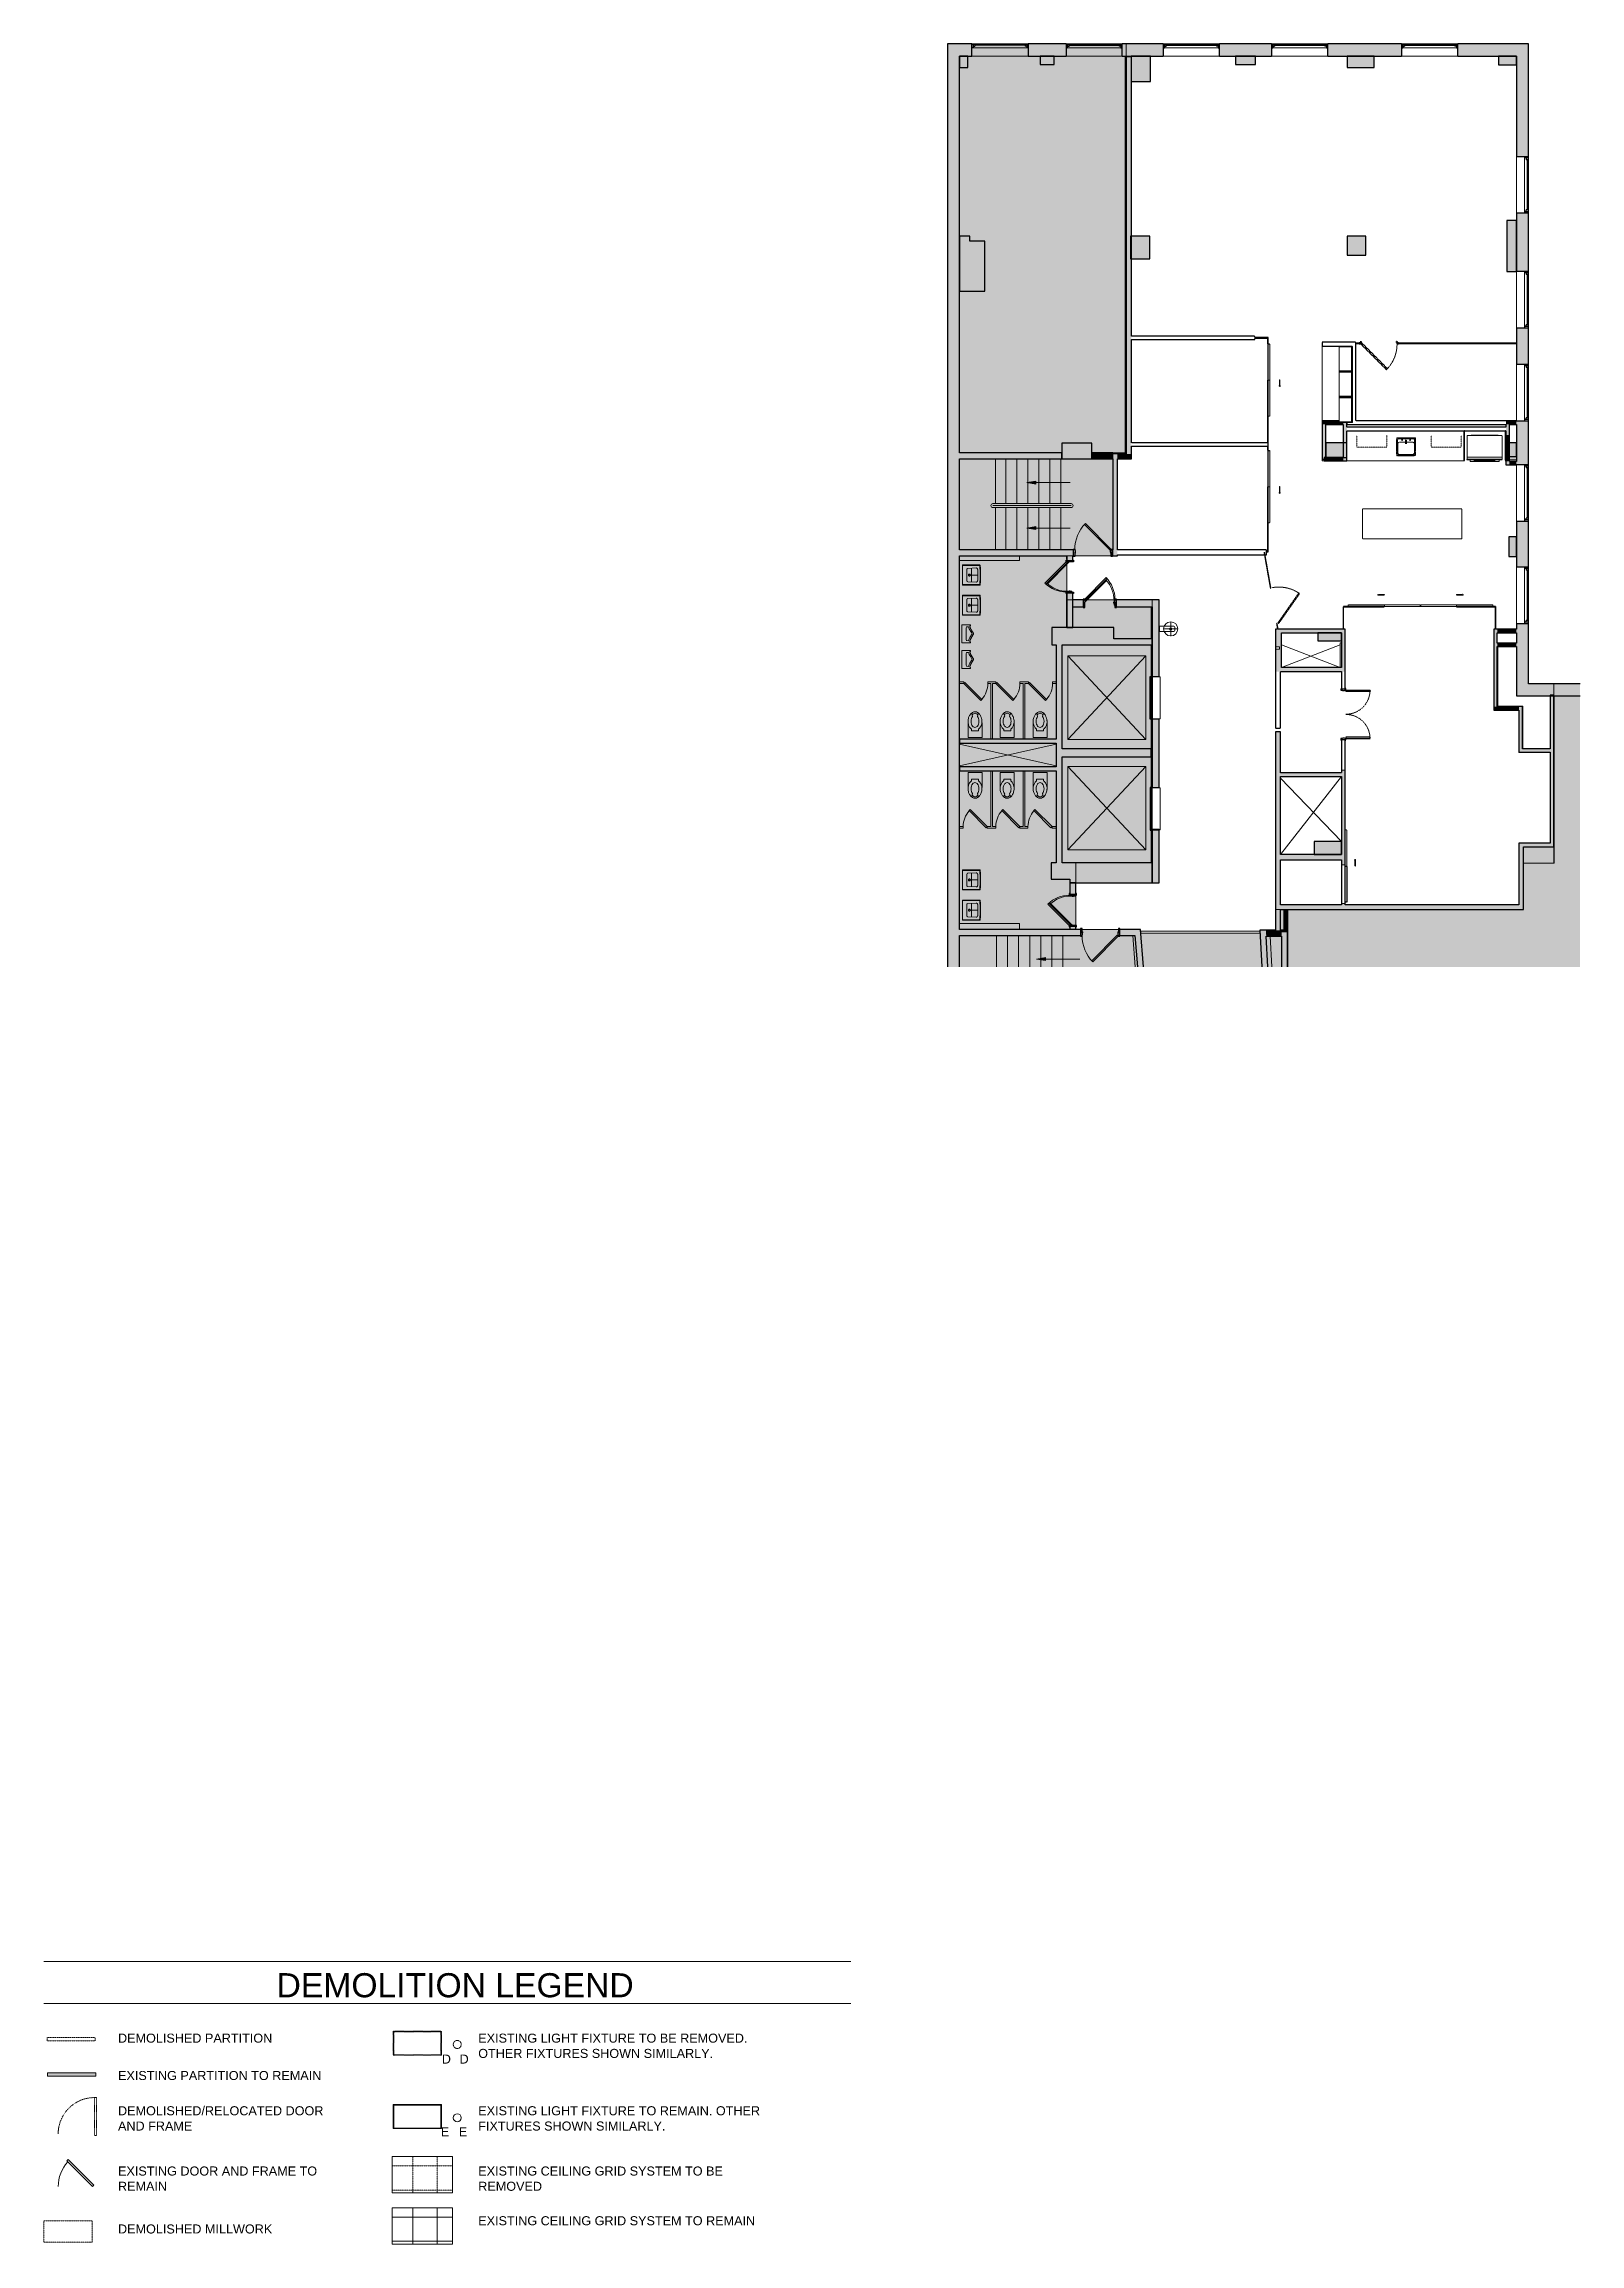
# Model space of a CAD drawing. Header units: inches. Extents: x 624 to 2155, y -334 to 1857.
import ezdxf

# ---------------------------------------------------------------- set-up
doc = ezdxf.new("R2010")
doc.units = ezdxf.units.IN
doc.header["$MEASUREMENT"] = 0
for name, pattern in [('Center 1_4_', [0.53125, 0.25, -0.09375, 0.09375, -0.09375]), ('Dash 1_16_', [0.125, 0.0625, -0.0625]), ('Demolished', [0.1875, 0.125, -0.0625]), ('Demolished 3_16_', [0.28125, 0.1875, -0.09375])]:
    doc.linetypes.add(name, pattern=pattern)
for name, color, linetype, lineweight in [('1600 K ST MEZZANINE_dwg', 8, 'Continuous', 9), ('A-Cols-Bldg', 7, 'Continuous', 9), ('A-DETL', 90, 'Continuous', 9), ('A-DETL-CNTR', 5, 'Center 1_4_', 9), ('A-DETL-DEMO', 6, 'Demolished 3_16_', 9), ('A-DETL-GENF', 92, 'Continuous', 9), ('A-DETL-MBND', 5, 'Continuous', 9), ('A-DETL-THIN', 151, 'Continuous', 9), ('A-DOOR', 31, 'Demolished', 9), ('A-Door-Exst', 7, 'Continuous', 9), ('A-Flor-Hral-Exst', 7, 'Continuous', 9), ('A-GENM', 13, 'Continuous', 18), ('A-GLAZ', 151, 'Continuous', 18), ('A-WALL', 113, 'Continuous', 18), ('A-Wall-Exst', 7, 'Continuous', 9), ('A-WALL-PATT', 111, 'Continuous', 18), ('G-ANNO-TEXT', 231, 'Continuous', 9), ('I-WALL', 2, 'Continuous', 18), ('P-SANR-FIXT', 6, 'Continuous', 18), ('Q-CASE', 31, 'Demolished', 9), ('Q-CASE-HDLN', 31, 'Demolished', 9), ('Q-SPCQ', 91, 'Demolished', 9), ('XAR$0$AFLEV', 7, 'Continuous', 9), ('XAR$0$AFLST', 7, 'Continuous', 9), ('XAR$0$AWA', 7, 'Continuous', 9), ('XAR$0$PFI', 7, 'Continuous', 9)]:
    doc.layers.add(name, color=color, linetype=linetype, lineweight=lineweight)
doc.styles.add('Swis721 Lt BT', font='swissl.ttf', dxfattribs={"height": 9})
doc.styles.add('Swis721 Lt BT_1', font='swissl.ttf', dxfattribs={"height": 24})

msp = doc.modelspace()

# ---------------------------------------------------------------- texts
at = {"layer": 'G-ANNO-TEXT', "color": 7, "attachment_point": 1}
for s, insert, char_height, width, style in [('DEMOLITION LEGEND', (856.1, -64), 24, 402.99, 'Swis721 Lt BT_1'), ('DEMOLISHED PARTITION ', (698.1, -124.2), 9, 180.891, 'Swis721 Lt BT'), ('EXISTING LIGHT FIXTURE TO BE REMOVED. ', (1057, -124.2), 9, 310.272, 'Swis721 Lt BT'), ('D', (1020.7, -145), 9, 10.908, 'Swis721 Lt BT'), ('D', (1038.4, -145), 9, 10.908, 'Swis721 Lt BT'), ('OTHER FIXTURES SHOWN SIMILARLY.', (1057, -139.4), 9, 266.943, 'Swis721 Lt BT'), ('EXISTING PARTITION TO REMAIN', (698.1, -161.4), 9, 229.674, 'Swis721 Lt BT'), ('DEMOLISHED/RELOCATED DOOR ', (698.1, -196.5), 9, 242.703, 'Swis721 Lt BT'), ('EXISTING LIGHT FIXTURE TO REMAIN. OTHER ', (1057, -196.5), 9, 324.21, 'Swis721 Lt BT'), ('AND FRAME', (698.1, -211.7), 9, 85.749, 'Swis721 Lt BT'), ('E', (1019.7, -217.4), 9, 9.393, 'Swis721 Lt BT'), ('E', (1037.7, -217.4), 9, 9.393, 'Swis721 Lt BT'), ('FIXTURES SHOWN SIMILARLY.', (1057, -211.7), 9, 212.403, 'Swis721 Lt BT'), ('EXISTING DOOR AND FRAME TO ', (698.1, -256.5), 9, 233.007, 'Swis721 Lt BT'), ('EXISTING CEILING GRID SYSTEM TO BE ', (1057, -256.5), 9, 282.396, 'Swis721 Lt BT'), ('REMAIN', (698.1, -271.7), 9, 56.055, 'Swis721 Lt BT'), ('REMOVED', (1057, -271.7), 9, 73.023, 'Swis721 Lt BT'), ('EXISTING CEILING GRID SYSTEM TO REMAIN', (1057, -306), 9, 314.817, 'Swis721 Lt BT'), ('DEMOLISHED MILLWORK', (698.1, -314.2), 9, 179.376, 'Swis721 Lt BT')]:
    msp.add_mtext(s, dxfattribs=dict(at, insert=insert, char_height=char_height, width=width, style=style))

# ---------------------------------------------------------------- blocks, each defined once
blk = doc.blocks.new('Door - Single - Solid Door-7369117-Level MEZZ DEMOLITION')
at = {"layer": 'A-DOOR', "color": 250, "lineweight": 30}
for p, q in [((-15.6, 0.7), (-14.1, 0.7)), ((-15.6, 0.2), (-15.6, 0.7)), ((-14.1, 2.1), (-13.6, 2.1)), ((-14.1, 0.7), (-14.1, 2.1)), ((-14.1, 0.6), (-14.1, -0.9)), ((-13.6, 0.6), (-14.1, 0.6)), ((-13, 0.1), (-14, -0.9)), ((-13.6, 2.1), (-13.6, 0.6)), ((12.4, -25.3), (-13, 0.1)), ((21.6, 2.1), (22.1, 2.1)), ((21.6, 0.6), (21.6, 2.1)), ((22.1, 0.6), (21.6, 0.6)), ((22.1, 2.1), (22.1, 0.7)), ((22.1, 0.7), (23.6, 0.7)), ((22.1, -0.9), (22.1, 0.6)), ((23.6, 0.7), (23.6, 0.2)), ((-15.6, -0.9), (-15.6, -0.3)), ((-14.1, -0.9), (-15.6, -0.9)), ((-14, -0.9), (11.4, -26.3)), ((23.6, -0.9), (22.1, -0.9)), ((23.6, -0.3), (23.6, -0.9)), ((11.4, -26.3), (12.4, -25.3))]:
    blk.add_line(p, q, dxfattribs=at)
at = {"layer": 'A-DOOR', "color": 7}
blk.add_arc((-14, -0.9), 36, 315, 0.5, dxfattribs=at)
blk = doc.blocks.new('Barn Door - Solid - Int-F-WDSS-36_ x 84_-6979403-Level MEZZ DEMOLITION')
at = {"layer": 'A-DETL-GENF', "color": 7, "linetype": 'Demolished'}
for p, q in [((17.9, -11.5), (23.9, -11.5)), ((17.9, -11.5), (17.9, -12)), ((17.9, -12), (23.9, -12)), ((23.9, -11), (23.9, -11.5)), ((24.6, -11.7), (23.9, -11)), ((24.6, -11.7), (23.9, -12.5)), ((23.9, -12.5), (23.9, -12))]:
    blk.add_line(p, q, dxfattribs=at)
at = {"layer": 'A-DOOR', "color": 7}
for p, q in [((-18, -1.7), (54, -1.7)), ((-18, -3.5), (-18, -1.7)), ((-18, -3.5), (54, -3.5)), ((54, -3.5), (54, -1.7))]:
    blk.add_line(p, q, dxfattribs=at)
at = {"layer": 'A-DOOR', "color": 250, "lineweight": 30}
for p, q in [((-17.9, -3.5), (-17.9, -1.7)), ((-17.9, -1.7), (17.9, -1.7)), ((17.9, -3.5), (-17.9, -3.5)), ((17.9, -1.7), (17.9, -3.5))]:
    blk.add_line(p, q, dxfattribs=at)
blk = doc.blocks.new('Barn Door - Glass Door - Int-GL1-GLSS-36_ x 84_-6979444-Level MEZZ DEMOLITION')
at = {"layer": 'A-DETL-GENF', "color": 7, "linetype": 'Demolished'}
for p, q in [((17.9, 12), (23.9, 12)), ((17.9, 11.5), (17.9, 12)), ((17.9, 11.5), (23.9, 11.5)), ((23.9, 12.5), (23.9, 12)), ((24.6, 11.7), (23.9, 12.5)), ((24.6, 11.7), (23.9, 11)), ((23.9, 11), (23.9, 11.5))]:
    blk.add_line(p, q, dxfattribs=at)
at = {"layer": 'A-DOOR', "color": 7}
for p, q in [((-18, 2), (54, 2)), ((-18, 2), (-18, 0.2)), ((-18, 0.2), (54, 0.2)), ((-17.8, 1.9), (18, 1.9)), ((-17.8, 1.9), (-17.8, 0.1)), ((18, 0.1), (-17.8, 0.1)), ((18, 1.9), (18, 0.1)), ((54, 2), (54, 0.2))]:
    blk.add_line(p, q, dxfattribs=at)
blk = doc.blocks.new('C-Counter Top - ADJ HEIGHT 2_ 6_-7420524-Level MEZZ DEMOLITION')
at = {"layer": 'Q-CASE', "color": 7}
blk.add_line((-46.8, -30), (27.6, -30), dxfattribs=at)
blk = doc.blocks.new('ELEVATOR DOOR - 42_ x 84_-7366701-Level MEZZ DEMOLITION')
at = {"layer": 'A-DOOR', "linetype": 'Continuous', "lineweight": 18}
for points in [[(-4, -3.5), (-25.2, -3.5), (-25.2, -5.5), (-4, -5.5)], [(17.3, -3.5), (-3.8, -3.5), (-3.8, -5.5), (17.3, -5.5)]]:
    blk.add_hatch(color=10, dxfattribs=at).paths.add_polyline_path(points, flags=0)
for p, q in [((17.1, 4.5), (-24.9, 4.5)), ((-24.9, 4.5), (-24.9, -3.5)), ((17.1, -3.5), (17.1, 4.5)), ((-4, -3.5), (-3.8, -3.5))]:
    blk.add_line(p, q, dxfattribs=at)
at = {"layer": 'A-DOOR', "color": 8, "linetype": 'Continuous', "lineweight": 30}
for p, q in [((-25.2, -5.5), (-25.2, -3.5)), ((-25.2, -3.5), (-4, -3.5)), ((-4, -5.5), (-25.2, -5.5)), ((-4, -3.5), (-4, -5.5)), ((-3.8, -5.5), (-3.8, -3.5)), ((-3.8, -3.5), (17.3, -3.5)), ((17.3, -5.5), (-3.8, -5.5)), ((17.3, -3.5), (17.3, -5.5))]:
    blk.add_line(p, q, dxfattribs=at)
blk = doc.blocks.new('ELEVATOR DOOR - 42_ x 84_-7366661-Level MEZZ DEMOLITION')
at = {"layer": 'A-DOOR', "linetype": 'Continuous', "lineweight": 18}
for points in [[(-25.2, 5.5), (-25.2, 3.5), (-4, 3.5), (-4, 5.5)], [(-3.8, 5.5), (-3.8, 3.5), (17.3, 3.5), (17.3, 5.5)]]:
    blk.add_hatch(color=10, dxfattribs=at).paths.add_polyline_path(points, flags=0)
at = {"layer": 'A-DOOR', "color": 8, "linetype": 'Continuous', "lineweight": 30}
for p, q in [((-4, 5.5), (-25.2, 5.5)), ((-25.2, 5.5), (-25.2, 3.5)), ((-25.2, 3.5), (-4, 3.5)), ((-4, 3.5), (-4, 5.5)), ((17.3, 5.5), (-3.8, 5.5)), ((-3.8, 5.5), (-3.8, 3.5)), ((-3.8, 3.5), (17.3, 3.5)), ((17.3, 3.5), (17.3, 5.5))]:
    blk.add_line(p, q, dxfattribs=at)
at = {"layer": 'A-DOOR', "linetype": 'Continuous', "lineweight": 18}
for p, q in [((-24.9, 3.5), (-24.9, -4.5)), ((-3.8, 3.5), (-4, 3.5)), ((17.1, -4.5), (17.1, 3.5)), ((-24.9, -4.5), (17.1, -4.5))]:
    blk.add_line(p, q, dxfattribs=at)
blk = doc.blocks.new('Drinking_Fountain-Haws_Corporation-Wall_Mounted_1001 - 1001-7026066-Level MEZZ DEMOLITION')
at = {"layer": 'P-SANR-FIXT', "lineweight": 9}
for p, q in [((19.1, 7.9), (19.1, 22.1)), ((26.3, 15), (12, 15)), ((16.4, 18.2), (16.4, 3.5)), ((16.4, 18), (16.4, 4.2)), ((16.4, 18), (16.4, 4.2)), ((16.6, 4), (21.5, 4)), ((16.6, 4), (21.5, 4)), ((20.5, 19.2), (17.4, 19.2)), ((20.7, 19), (17.4, 19)), ((20.7, 19), (17.4, 19)), ((21.7, 3.5), (21.7, 18)), ((21.7, 4.2), (21.7, 18)), ((21.7, 4.2), (21.7, 18))]:
    blk.add_line(p, q, dxfattribs=at)
for radius in [7.06, 1.13]:
    blk.add_circle((19.1, 15), radius, dxfattribs=at)
for centre, radius, start, end in [((19.1, 15), 7.06, 360, 180), ((19.1, 15), 7.06, 180, 360), ((17.4, 18.2), 1, 90, 180), ((17.4, 18), 1, 90, 180), ((17.4, 18), 1, 90, 180), ((16.6, 4.2), 0.15, 180, 270), ((16.6, 4.2), 0.15, 180, 270), ((20.5, 18), 1.17, 1.0568, 90), ((20.7, 18), 1, 360, 90), ((20.7, 18), 1, 360, 90), ((21.5, 4.2), 0.15, 270, 0), ((21.5, 4.2), 0.15, 270, 0)]:
    blk.add_arc(centre, radius, start, end, dxfattribs=at)
blk = doc.blocks.new('1600 K ST MEZZANINE_dwg-7073454-Level MEZZ DEMOLITION')
at = {"lineweight": 9}
for points in [[(1895.7, 1418.7), (1886.7, 1420.2), (1895.7, 1421.7)], [(1895.7, 1373.3), (1886.7, 1374.8), (1895.7, 1376.3)], [(1905.4, 944.2), (1896.4, 945.7), (1905.4, 947.2)]]:
    blk.add_hatch(color=256, dxfattribs=at).paths.add_polyline_path(points, flags=0)
at = {"layer": 'A-Cols-Bldg'}
h = blk.add_hatch(color=256, dxfattribs=at)
h.paths.add_polyline_path([(2381.7, 1041.2), (2412.1, 1041.2), (2412.1, 1061.1), (2411.8, 1061.1), (2411.8, 1057.6), (2381.7, 1057.6)], flags=0)
h.paths.add_polyline_path([(2176.6, 1270.5), (2200.4, 1270.5), (2200.4, 1270.6), (2176.6, 1270.6)], flags=0)
h.paths.add_polyline_path([(2181.1, 1441.7), (2182.9, 1441.7), (2182.9, 1443.5), (2181.1, 1443.5)], flags=0)
h.paths.add_polyline_path([(2367.6, 1442.7), (2374.6, 1442.7), (2374.6, 1446.2), (2367.6, 1446.2)], flags=0)
at = {"lineweight": 9}
for p, q in [((1886.7, 1420.2), (1895.7, 1421.7)), ((1886.7, 1420.2), (1929.9, 1420.2)), ((1895.7, 1418.7), (1886.7, 1420.2)), ((1895.7, 1421.7), (1895.7, 1418.7)), ((1886.7, 1374.8), (1895.7, 1376.3)), ((1886.7, 1374.8), (1929.9, 1374.8)), ((1895.7, 1373.3), (1886.7, 1374.8)), ((1895.7, 1376.3), (1895.7, 1373.3)), ((1896.4, 945.7), (1905.4, 947.2)), ((1896.4, 945.7), (1939.5, 945.7)), ((1905.4, 944.2), (1896.4, 945.7)), ((1905.4, 947.2), (1905.4, 944.2))]:
    blk.add_line(p, q, dxfattribs=at)
at = {"layer": 'A-Cols-Bldg'}
for p, q in [((2181.1, 1443.5), (2181.1, 1441.7)), ((2374.6, 1442.7), (2367.6, 1442.7)), ((2176.6, 1270.5), (2176.6, 1270.6))]:
    blk.add_line(p, q, dxfattribs=at)
at = {"layer": 'A-Cols-Bldg', "flags": 128}
for points in [[(2182.9, 1441.7), (2181.1, 1441.7), (2181.1, 1443.5)], [(2411.8, 1061.1), (2412.1, 1061.1), (2412.1, 1041.2), (2381.7, 1041.2)]]:
    blk.add_lwpolyline(points, dxfattribs=at)
at = {"layer": 'A-Door-Exst'}
for p, q in [((1926.2, 1340.9), (1926.7, 1341.4)), ((1931.7, 1311.9), (1931.7, 1311.2)), ((1944.8, 1303.9), (1944.4, 1303.4)), ((1973.7, 1298.2), (1974.6, 1298.2)), ((1934.9, 1008.5), (1934.9, 1009.4)), ((1929.3, 979.6), (1929.8, 979.1)), ((1933.1, 979.1), (1932.1, 979.1))]:
    blk.add_line(p, q, dxfattribs=at)
at = {"layer": 'A-Door-Exst', "flags": 128}
for points in [[(1928.2, 1340.9), (1928.4, 1340.6), (1907.2, 1319.4), (1906.6, 1320)], [(1929.9, 1341.4), (1929.9, 1341.3), (1928.9, 1341.3), (1928.9, 1341.4)], [(1934.5, 1348), (1934.7, 1348), (1934.7, 1351)], [(1970.8, 1348), (1970.7, 1348), (1970.7, 1351)], [(1944.9, 1301.5), (1944.9, 1301.5), (1966.1, 1322.7), (1965.5, 1323.3)], [(1927.2, 1311.2), (1927.2, 1311.9), (1931.7, 1311.9)], [(1974.1, 1302.7), (1973.7, 1302.7), (1973.7, 1298.2)], [(1930.4, 1008.9), (1930.4, 1008.5), (1934.9, 1008.5)], [(1931.5, 979.6), (1931.6, 979.8), (1910.4, 1001), (1909.8, 1000.3)], [(1941.8, 974.5), (1942, 974.5), (1942, 971.5)], [(1978, 971.8), (1977.4, 971.8), (1977.4, 972.8), (1978, 972.8)]]:
    blk.add_lwpolyline(points, dxfattribs=at)
for points in [[(1934.7, 1350.8), (1935.3, 1350.8), (1935.3, 1349.8), (1934.7, 1349.8)], [(1970.7, 1350.8), (1970.1, 1350.8), (1970.1, 1349.8), (1970.7, 1349.8)], [(1929.9, 1311.9), (1929.9, 1312.5), (1928.9, 1312.5), (1928.9, 1311.9)], [(1973.7, 1300), (1973, 1300), (1973, 1301), (1973.7, 1301)], [(1933.1, 1008.5), (1933.1, 1007.9), (1932.1, 1007.9), (1932.1, 1008.5)], [(1942, 971.8), (1942.7, 971.8), (1942.7, 972.8), (1942, 972.8)]]:
    blk.add_lwpolyline(points, close=True, dxfattribs=at)
at = {"layer": 'A-Door-Exst'}
for centre, start, end in [((1927.2, 1341.9), 226.6823, 270), ((1943.7, 1302.7), 0, 43.2822), ((1930.4, 978.5), 90, 133.3989)]:
    blk.add_arc(centre, 30, start, end, dxfattribs=at)
at = {"layer": 'A-Flor-Hral-Exst'}
for p, q in [((2412.1, 1155.4), (2412.1, 1207.7)), ((2000.2, 973.4), (2119, 973.4)), ((2000.2, 971.4), (2119.1, 971.4))]:
    blk.add_line(p, q, dxfattribs=at)
at = {"layer": 'A-Wall-Exst'}
for p, q in [((1977, 1353.3), (1977, 1443.7)), ((1977, 1347.3), (1977, 1348.3)), ((1926.4, 1309.7), (1926.4, 1275.9)), ((2010.6, 1296.5), (2010.6, 1264.7)), ((2010.6, 1258.7), (2010.6, 1227.1)), ((2408.1, 1207.7), (2408.1, 1155.4)), ((2010.6, 1184.6), (2010.6, 1155)), ((2010.6, 1074.1), (2010.6, 1041.6)), ((2142.7, 995.2), (2142.7, 974.4)), ((1992.4, 969.3), (1994.8, 937.9)), ((2125, 974.4), (2124.9, 974.4)), ((2125.3, 968.4), (2126.9, 937.9)), ((2130.9, 937.9), (2129.3, 968.4))]:
    blk.add_line(p, q, dxfattribs=at)
at = {"layer": 'A-Wall-Exst', "flags": 128}
for points in [[(1984.8, 1844.9), (1984.8, 1449.7), (1975, 1449.7), (1972.4, 1449.7)], [(1926.4, 1347.3), (1926.4, 1343.9), (1926.6, 1343.9)], [(2200.4, 1260.6), (2199.1, 1260.6), (2199.1, 1236)], [(2374.6, 1260.6), (2356, 1260.6), (2356, 1260.6), (2355.5, 1260.6)], [(2408.1, 1155.4), (2381.1, 1155.4), (2381.1, 1197.7), (2356, 1197.7), (2356, 1256.6), (2374.6, 1256.6)], [(2011.6, 1227), (2018.6, 1227), (2018.6, 1227.1)], [(2411.8, 1061.1), (2412.1, 1061.1), (2412.1, 1153.4), (2412.1, 1207.7)], [(2018.6, 1184.6), (2018.6, 1185), (2011.6, 1185)], [(2010.6, 1147), (2010.6, 1117), (2011.6, 1117)], [(2377.1, 1151.6), (2377.1, 1151.4), (2408.1, 1151.4), (2408.1, 1061.1)], [(2018.6, 1074.1), (2018.6, 1075), (2011.6, 1075)], [(2146.7, 937.9), (2146.7, 972.4), (2146.7, 995.2)]]:
    blk.add_lwpolyline(points, dxfattribs=at)
at = {"layer": 'A-WALL-PATT', "color": 7, "lineweight": 9}
for p, q in [((1984.8, 1449.7), (1985.8, 1448.7)), ((1985.8, 1448.7), (1984.8, 1449.7)), ((1926.6, 1343.9), (1926.4, 1343.9)), ((2199.1, 1260.6), (2200.4, 1260.6)), ((2355.9, 1260.4), (2356, 1260.6)), ((2356, 1197.7), (2355.5, 1197.2)), ((2355.5, 1197.2), (2356, 1197.7)), ((2381.1, 1197.7), (2380.6, 1197.2)), ((2380.6, 1197.2), (2381.1, 1197.7)), ((2011.6, 1117), (2010.6, 1117)), ((2011.6, 1075), (2018.6, 1075)), ((2412.1, 1061.1), (2411.8, 1061.1))]:
    blk.add_line(p, q, dxfattribs=at)
at = {"layer": 'A-WALL-PATT', "color": 7, "lineweight": 9, "flags": 128}
for points in [[(1975, 1448.7), (1975, 1449.7)], [(2355.8, 1256.9), (2356, 1256.6)], [(2011.6, 1153), (2010.6, 1155)], [(2011.6, 1149), (2010.6, 1147)], [(2377.3, 1151.6), (2377.1, 1151.4)], [(2380.8, 1155.1), (2381.1, 1155.4)], [(2408.2, 1155.1), (2408.1, 1155.4)], [(2408.2, 1151.6), (2408.1, 1151.4)], [(2411.8, 1153.4), (2412.1, 1153.4)], [(2146.6, 972.4), (2146.7, 972.4)]]:
    blk.add_lwpolyline(points, close=True, dxfattribs=at)
for points in [[(2355.5, 1260.6), (2356, 1260.6), (2355.9, 1260.4)], [(2018.6, 1227), (2012.8, 1227), (2011.6, 1227)], [(2011.6, 1185), (2012.6, 1185), (2018.6, 1185)]]:
    blk.add_lwpolyline(points, dxfattribs=at)
at = {"layer": 'XAR$0$AFLEV'}
for p, q in [((2140.4, 1236), (2199.1, 1258.6)), ((2140.4, 1258.6), (2199.1, 1236)), ((1916.1, 1159.7), (1819.6, 1138.1)), ((1819.6, 1159.7), (1916.1, 1138.1)), ((2200.4, 1062.9), (2139.4, 1126)), ((2139.5, 1049.7), (2200.4, 1127.6))]:
    blk.add_line(p, q, dxfattribs=at)
at = {"layer": 'XAR$0$AFLEV', "flags": 128}
for points in [[(2005.3, 1247.5), (1927.5, 1247.5), (1927.5, 1164.5), (2005.3, 1164.5), (2005.3, 1247.5), (1927.5, 1164.5), (2005.3, 1164.5), (1927.5, 1247.5)], [(2005.3, 1137.5), (1927.5, 1137.5), (1927.5, 1054.5), (2005.3, 1054.5), (2005.3, 1137.5), (1927.5, 1054.5), (2005.3, 1054.5), (1927.5, 1137.5)]]:
    blk.add_lwpolyline(points, dxfattribs=at)
at = {"layer": 'XAR$0$AFLST'}
for p, q in [((1855.7, 1399.2), (1855.7, 1443.7)), ((1865.7, 1399.2), (1865.7, 1443.7)), ((1876.7, 1443.7), (1876.7, 1399.2)), ((1887.7, 1443.7), (1887.7, 1399.2)), ((1898.7, 1443.7), (1898.7, 1399.2)), ((1909.7, 1443.7), (1909.7, 1399.2)), ((1920.7, 1443.7), (1920.7, 1399.2)), ((1930.8, 1399.2), (1853, 1399.2)), ((1930.8, 1397.2), (1853, 1397.2)), ((1853, 1395.2), (1930.8, 1395.2)), ((1855.7, 1395.2), (1855.7, 1353.3)), ((1865.7, 1395.2), (1865.7, 1353.3)), ((1876.7, 1395.2), (1876.7, 1353.3)), ((1887.7, 1395.2), (1887.7, 1353.3)), ((1898.7, 1395.2), (1898.7, 1353.3)), ((1909.7, 1395.2), (1909.7, 1353.3)), ((1920.7, 1395.2), (1920.7, 1353.3)), ((1856.6, 969.3), (1856.6, 937.9)), ((1867.6, 969.3), (1867.6, 937.9)), ((1878.6, 969.3), (1878.6, 937.9)), ((1889.6, 969.3), (1889.6, 937.9)), ((1900.6, 969.3), (1900.6, 937.9)), ((1911.6, 969.3), (1911.6, 937.9)), ((1922.6, 969.3), (1922.6, 937.9))]:
    blk.add_line(p, q, dxfattribs=at)
for centre, start, end in [((1853, 1397.2), 90, 270), ((1930.8, 1397.2), 270, 90)]:
    blk.add_arc(centre, 2, start, end, dxfattribs=at)
at = {"layer": 'XAR$0$AWA', "flags": 128}
for points in [[(1819.6, 1342.5), (1879.6, 1342.5), (1879.6, 1347.3)], [(1819.6, 981.3), (1879.6, 981.3), (1879.6, 975.3)]]:
    blk.add_lwpolyline(points, dxfattribs=at)
at = {"layer": 'XAR$0$PFI'}
for p, q in [((1839.3, 1337.6), (1822.8, 1337.6)), ((1831.5, 1337.6), (1831.5, 1338.1)), ((1840.1, 1338), (1839.7, 1337.5)), ((1827, 1322.5), (1827, 1333.7)), ((1836.2, 1335.2), (1827.9, 1334.7)), ((1836.2, 1321.1), (1827.9, 1321.5)), ((1830.5, 1328.1), (1837.8, 1328.1)), ((1831.5, 1321.3), (1831.5, 1334.9)), ((1831.5, 1318.1), (1831.5, 1318.6)), ((1837.8, 1322.6), (1837.8, 1333.7)), ((1840.1, 1318.3), (1839.7, 1318.8)), ((1840.2, 1328.1), (1840.2, 1331.1)), ((1839.3, 1307.5), (1822.8, 1307.5)), ((1827, 1292.4), (1827, 1303.6)), ((1836.2, 1305.1), (1827.9, 1304.6)), ((1830.5, 1298), (1837.8, 1298)), ((1831.5, 1307.5), (1831.5, 1308)), ((1831.5, 1291.2), (1831.5, 1304.8)), ((1837.8, 1292.5), (1837.8, 1303.6)), ((1840.1, 1307.9), (1839.7, 1307.4)), ((1840.2, 1298), (1840.2, 1301)), ((1826.2, 1265.7), (1826.2, 1273.5)), ((1836.2, 1291), (1827.9, 1291.4)), ((1831.5, 1288), (1831.5, 1288.5)), ((1840.1, 1288.2), (1839.7, 1288.7)), ((1826.2, 1240.2), (1826.2, 1248)), ((1832.6, 1187.6), (1831.9, 1189.8)), ((1838.3, 1189.8), (1837.6, 1187.6)), ((1864.7, 1187.6), (1863.9, 1189.8)), ((1870.4, 1189.8), (1869.6, 1187.6)), ((1897.5, 1187.6), (1896.8, 1189.8)), ((1903.2, 1189.8), (1902.4, 1187.6)), ((1832.6, 1110.2), (1831.9, 1108)), ((1838.3, 1108), (1837.6, 1110.2)), ((1864.7, 1110.2), (1863.9, 1108)), ((1870.4, 1108), (1869.6, 1110.2)), ((1897.5, 1110.2), (1896.8, 1108)), ((1903.2, 1108), (1902.4, 1110.2)), ((1839.3, 1034), (1822.8, 1034)), ((1827, 1019), (1827, 1030.1)), ((1836.2, 1031.6), (1827.9, 1031.1)), ((1831.5, 1034), (1831.5, 1034.5)), ((1831.5, 1017.8), (1831.5, 1031.3)), ((1837.8, 1019), (1837.8, 1030.1)), ((1840.1, 1034.4), (1839.7, 1033.9)), ((1836.2, 1017.5), (1827.9, 1018)), ((1830.5, 1024.5), (1837.8, 1024.5)), ((1831.5, 1014.5), (1831.5, 1015)), ((1840.1, 1014.7), (1839.7, 1015.2)), ((1840.2, 1024.5), (1840.2, 1027.6)), ((1839.3, 1003.9), (1822.8, 1003.9)), ((1827, 988.9), (1827, 1000)), ((1836.2, 1001.5), (1827.9, 1001)), ((1836.2, 987.4), (1827.9, 987.9)), ((1830.5, 994.4), (1837.8, 994.4)), ((1831.5, 1003.9), (1831.5, 1004.4)), ((1831.5, 987.7), (1831.5, 1001.2)), ((1837.8, 988.9), (1837.8, 1000)), ((1840.1, 1004.3), (1839.7, 1003.8)), ((1840.2, 994.4), (1840.2, 997.5)), ((1831.5, 984.4), (1831.5, 984.9)), ((1840.1, 984.6), (1839.7, 985.1))]:
    blk.add_line(p, q, dxfattribs=at)
at = {"layer": 'XAR$0$PFI', "flags": 128}
for points in [[(1839.3, 1318.6), (1822.8, 1318.6), (1822.8, 1337.6), (1822.8, 1338.1), (1839.8, 1338.1)], [(1839.8, 1318.1), (1822.8, 1318.1), (1822.8, 1318.6)], [(1840.2, 1325.1), (1840.2, 1328.1), (1840.8, 1328.1)], [(1840.7, 1324.9), (1840.7, 1328.1), (1840.7, 1331.3)], [(1839.3, 1288.5), (1822.8, 1288.5), (1822.8, 1307.5), (1822.8, 1308), (1839.8, 1308)], [(1840.2, 1295), (1840.2, 1298), (1840.8, 1298)], [(1840.7, 1294.8), (1840.7, 1298), (1840.7, 1301.2)], [(1830.7, 1260.6), (1821.9, 1260.6), (1821.9, 1278.6), (1830.7, 1278.6)], [(1839.8, 1288), (1822.8, 1288), (1822.8, 1288.5)], [(1826.8, 1276.5), (1828.5, 1276.6), (1828.9, 1275.7), (1829.4, 1274.6), (1830.9, 1272), (1831.6, 1270.8), (1832.4, 1269.6), (1831.6, 1268.4), (1830.1, 1266), (1829.4, 1264.6), (1828.9, 1263.5), (1828.5, 1262.6), (1826.8, 1262.8)], [(1829.9, 1262), (1829.9, 1262.2), (1830, 1262.4), (1830.1, 1262.6), (1830.1, 1262.8), (1830.2, 1263), (1830.3, 1263.2), (1830.3, 1263.3), (1830.4, 1263.5), (1830.5, 1263.6), (1830.5, 1263.8), (1830.6, 1263.9), (1830.7, 1264.1), (1830.7, 1264.3), (1830.8, 1264.4), (1830.9, 1264.6), (1831, 1264.9), (1831.2, 1265.1), (1831.3, 1265.4), (1831.5, 1265.6), (1831.6, 1265.9), (1831.8, 1266.2), (1831.9, 1266.5), (1832.1, 1266.7), (1832.2, 1267), (1832.4, 1267.2), (1832.5, 1267.4), (1832.6, 1267.6), (1832.7, 1267.8), (1832.8, 1268), (1832.9, 1268.1), (1833, 1268.3), (1833.1, 1268.4), (1833.2, 1268.6), (1833.3, 1268.7), (1833.4, 1268.9), (1833.5, 1269), (1833.5, 1269.2), (1833.6, 1269.3), (1833.6, 1269.5), (1833.6, 1269.6), (1833.6, 1269.8), (1833.6, 1269.9), (1833.5, 1270.1), (1833.5, 1270.2), (1833.4, 1270.4), (1833.3, 1270.6), (1833.1, 1270.8), (1833, 1271), (1832.9, 1271.2), (1832.7, 1271.5), (1832.5, 1271.7), (1832.4, 1272), (1832.2, 1272.3), (1832, 1272.5), (1831.9, 1272.8), (1831.7, 1273), (1831.6, 1273.3), (1831.5, 1273.5), (1831.4, 1273.7), (1831.3, 1273.9), (1831.2, 1274.1), (1831.1, 1274.2), (1831, 1274.4), (1830.9, 1274.6), (1830.8, 1274.7), (1830.8, 1274.9), (1830.7, 1275), (1830.6, 1275.1), (1830.6, 1275.3), (1830.5, 1275.4), (1830.5, 1275.6), (1830.4, 1275.7), (1830.3, 1275.9), (1830.3, 1276.1), (1830.2, 1276.2), (1830.1, 1276.4), (1830.1, 1276.6), (1830, 1276.8), (1830, 1277), (1829.9, 1277.2)], [(1830.7, 1235.1), (1821.9, 1235.1), (1821.9, 1253.1), (1830.7, 1253.1)], [(1826.8, 1250.9), (1828.5, 1251.1), (1828.9, 1250.2), (1829.4, 1249.1), (1830.9, 1246.5), (1831.6, 1245.3), (1832.4, 1244.1), (1831.6, 1242.9), (1830.1, 1240.5), (1829.4, 1239.1), (1828.9, 1238), (1828.5, 1237.1), (1826.8, 1237.3)], [(1829.9, 1236.5), (1829.9, 1236.7), (1830, 1236.9), (1830.1, 1237.1), (1830.1, 1237.3), (1830.2, 1237.5), (1830.3, 1237.6), (1830.3, 1237.8), (1830.4, 1238), (1830.5, 1238.1), (1830.5, 1238.3), (1830.6, 1238.4), (1830.7, 1238.6), (1830.7, 1238.8), (1830.8, 1238.9), (1830.9, 1239.1), (1831, 1239.4), (1831.2, 1239.6), (1831.3, 1239.9), (1831.5, 1240.1), (1831.6, 1240.4), (1831.8, 1240.7), (1831.9, 1241), (1832.1, 1241.2), (1832.2, 1241.5), (1832.4, 1241.7), (1832.5, 1241.9), (1832.6, 1242.1), (1832.7, 1242.3), (1832.8, 1242.4), (1832.9, 1242.6), (1833, 1242.8), (1833.1, 1242.9), (1833.2, 1243.1), (1833.3, 1243.2), (1833.4, 1243.4), (1833.5, 1243.5), (1833.5, 1243.6), (1833.6, 1243.8), (1833.6, 1243.9), (1833.6, 1244.1), (1833.6, 1244.2), (1833.6, 1244.4), (1833.5, 1244.6), (1833.5, 1244.7), (1833.4, 1244.9), (1833.3, 1245.1), (1833.1, 1245.3), (1833, 1245.5), (1832.9, 1245.7), (1832.7, 1246), (1832.5, 1246.2), (1832.4, 1246.5), (1832.2, 1246.7), (1832, 1247), (1831.9, 1247.3), (1831.7, 1247.5), (1831.6, 1247.7), (1831.5, 1248), (1831.4, 1248.2), (1831.3, 1248.4), (1831.2, 1248.5), (1831.1, 1248.7), (1831, 1248.9), (1830.9, 1249), (1830.8, 1249.2), (1830.8, 1249.3), (1830.7, 1249.5), (1830.6, 1249.6), (1830.6, 1249.8), (1830.5, 1249.9), (1830.5, 1250.1), (1830.4, 1250.2), (1830.3, 1250.4), (1830.3, 1250.5), (1830.2, 1250.7), (1830.1, 1250.9), (1830.1, 1251.1), (1830, 1251.3), (1830, 1251.5), (1829.9, 1251.7)], [(1819.6, 1220.2), (1823.9, 1220.2), (1840.8, 1203.2), (1841.9, 1204.3), (1824.9, 1221.2), (1823.9, 1220.2), (1823.9, 1221.7), (1819.6, 1221.7)], [(1851, 1164.7), (1851, 1220.2), (1847.9, 1220.2), (1847.9, 1221.7), (1855.9, 1221.7), (1855.9, 1220.2), (1857, 1221.2), (1873.9, 1204.3), (1872.9, 1203.2), (1855.9, 1220.2), (1852.5, 1220.2), (1852.5, 1164.7)], [(1905.4, 1203.2), (1888.4, 1220.2), (1888.4, 1221.7), (1879.9, 1221.7), (1879.9, 1220.2), (1883.2, 1220.2), (1883.2, 1164.7)], [(1884.7, 1164.7), (1884.7, 1220.2), (1888.4, 1220.2), (1889.5, 1221.2), (1906.4, 1204.3), (1905.4, 1203.2)], [(1916.1, 1221.7), (1912.4, 1221.7), (1912.4, 1220.2), (1916.1, 1220.2)], [(1828.2, 1181.1), (1828.2, 1166.3), (1842.2, 1166.3), (1842.2, 1181.1)], [(1831.6, 1174.5), (1831.6, 1173), (1838.6, 1173), (1838.6, 1174.5)], [(1860.2, 1181.1), (1860.2, 1166.3), (1874.2, 1166.3), (1874.2, 1181.1)], [(1863.7, 1174.5), (1863.7, 1173), (1870.7, 1173), (1870.7, 1174.5)], [(1893, 1181.1), (1893, 1166.3), (1907, 1166.3), (1907, 1181.1)], [(1896.5, 1174.5), (1896.5, 1173), (1903.5, 1173), (1903.5, 1174.5)], [(1828.2, 1116.6), (1828.2, 1131.5), (1842.2, 1131.5), (1842.2, 1116.6)], [(1851, 1133.1), (1851, 1077.6), (1847.4, 1077.6), (1846.3, 1076.5), (1829.3, 1093.5), (1830.4, 1094.5)], [(1830.4, 1094.5), (1847.4, 1077.6), (1847.4, 1076.1), (1855.9, 1076.1), (1855.9, 1077.6), (1852.5, 1077.6), (1852.5, 1133.1)], [(1831.6, 1123.2), (1831.6, 1124.8), (1838.6, 1124.8), (1838.6, 1123.2)], [(1860.2, 1116.6), (1860.2, 1131.5), (1874.2, 1131.5), (1874.2, 1116.6)], [(1884.7, 1133.1), (1884.7, 1077.6), (1887.9, 1077.6), (1887.9, 1076.1), (1879.9, 1076.1), (1879.9, 1077.6), (1878.8, 1076.5), (1861.8, 1093.5), (1862.9, 1094.5), (1879.9, 1077.6), (1883.2, 1077.6), (1883.2, 1133.1)], [(1863.7, 1123.2), (1863.7, 1124.8), (1870.7, 1124.8), (1870.7, 1123.2)], [(1893, 1116.6), (1893, 1131.5), (1907, 1131.5), (1907, 1116.6)], [(1896.5, 1123.2), (1896.5, 1124.8), (1903.5, 1124.8), (1903.5, 1123.2)], [(1819.6, 1076.1), (1823.4, 1076.1), (1823.4, 1077.6), (1819.6, 1077.6)], [(1916.1, 1077.6), (1911.9, 1077.6), (1894.9, 1094.5), (1893.8, 1093.5), (1910.8, 1076.5), (1911.9, 1077.6), (1911.9, 1076.1), (1916.1, 1076.1)], [(1839.3, 1015), (1822.8, 1015), (1822.8, 1034), (1822.8, 1034.5), (1839.8, 1034.5)], [(1839.8, 1014.5), (1822.8, 1014.5), (1822.8, 1015)], [(1840.2, 1021.5), (1840.2, 1024.5), (1840.8, 1024.5)], [(1840.7, 1021.4), (1840.7, 1024.5), (1840.7, 1027.7)], [(1839.3, 984.9), (1822.8, 984.9), (1822.8, 1003.9), (1822.8, 1004.4), (1839.8, 1004.4)], [(1840.2, 991.4), (1840.2, 994.4), (1840.8, 994.4)], [(1840.7, 991.3), (1840.7, 994.4), (1840.7, 997.6)], [(1839.8, 984.4), (1822.8, 984.4), (1822.8, 984.9)]]:
    blk.add_lwpolyline(points, dxfattribs=at)
at = {"layer": 'XAR$0$PFI'}
for centre, radius, start, end in [((1839.3, 1337), 0.578, 75.8672, 90.0001), ((1839.4, 1337.3), 0.312, 56.5938, 75.8668), ((1839.2, 1336.9), 0.781, 47.6012, 56.5939), ((1839.2, 1336.9), 0.781, 38.609, 47.6017), ((1839.8, 1337.5), 0.578, 75.9109, 90), ((1839.5, 1337.2), 0.312, 19.3356, 38.6086), ((1839.3, 1337.1), 0.578, 5.2026, 19.3356), ((1710, 1325.3), 130.4, 3.4685, 5.2027), ((1839.9, 1337.8), 0.312, 56.68, 75.9106), ((1839.6, 1337.4), 0.783, 47.7325, 56.6803), ((1839.6, 1337.4), 0.783, 38.785, 47.7328), ((1840, 1337.7), 0.312, 19.5539, 38.7846), ((1839.7, 1337.6), 0.578, 5.4652, 19.5543), ((1710, 1325.2), 130.9, 3.6433, 5.465), ((1827.7, 1333.8), 0.631, 145.9309, 165.5297), ((1828.2, 1333.7), 1.15, 165.5301, 180), ((1828.2, 1322.5), 1.15, 180, 194.4699), ((1827.7, 1322.4), 0.631, 194.4703, 214.0691), ((1828.4, 1333.3), 1.54, 136.59, 145.9312), ((1828.4, 1322.9), 1.54, 214.0688, 223.41), ((1828.4, 1333.3), 1.54, 127.2488, 136.59), ((1828.4, 1322.9), 1.54, 223.41, 232.7512), ((1827.9, 1334), 0.631, 107.6497, 127.2485), ((1827.9, 1322.2), 0.631, 232.7515, 252.3503), ((1828, 1333.5), 1.15, 93.18, 107.6499), ((1828, 1322.7), 1.15, 252.3501, 266.82), ((1829.5, 1328.1), 1, 160, 170.0001), ((1829.5, 1328.1), 1, 170.0001, 180.0001), ((1829.5, 1328.1), 1, 179.9999, 189.9999), ((1829.5, 1328.1), 1, 189.9999, 200), ((1829.5, 1328.1), 1, 140.0001, 150.0001), ((1829.5, 1328.1), 1, 149.9998, 159.9998), ((1829.5, 1328.1), 1, 200.0002, 210.0002), ((1829.5, 1328.1), 1, 209.9999, 219.9999), ((1829.5, 1328.1), 1, 130, 140), ((1829.5, 1328.1), 1, 220, 230), ((1829.5, 1328.1), 0.75, 150.0002, 160.0002), ((1829.5, 1328.1), 0.75, 159.9997, 169.9997), ((1829.5, 1328.1), 0.75, 170.0001, 180.0001), ((1829.5, 1328.1), 0.75, 179.9999, 189.9999), ((1829.5, 1328.1), 0.75, 190.0003, 200.0003), ((1829.5, 1328.1), 0.75, 199.9998, 209.9998), ((1829.5, 1328.1), 1, 119.9999, 129.9999), ((1829.5, 1328.1), 0.75, 130, 140), ((1829.5, 1328.1), 0.75, 140, 150), ((1829.5, 1328.1), 0.75, 210, 220), ((1829.5, 1328.1), 0.75, 220, 230), ((1829.5, 1328.1), 1, 230.0001, 240.0001), ((1829.5, 1328.1), 1, 110.0002, 120.0002), ((1829.5, 1328.1), 0.75, 120, 130), ((1829.5, 1328.1), 0.75, 230, 240), ((1829.5, 1328.1), 1, 239.9998, 249.9998), ((1829.5, 1328.1), 0.75, 109.9998, 119.9998), ((1829.5, 1328.1), 0.75, 240.0002, 250.0002), ((1829.5, 1328.1), 1, 99.9999, 110), ((1829.5, 1328.1), 0.75, 100.0003, 110.0003), ((1829.5, 1328.1), 0.75, 249.9997, 259.9997), ((1829.5, 1328.1), 1, 250, 260.0001), ((1829.5, 1328.1), 1, 89.9999, 99.9999), ((1829.5, 1328.1), 1, 260.0001, 270.0001), ((1829.5, 1328.1), 0.75, 89.9999, 99.9999), ((1829.5, 1328.1), 0.75, 260.0001, 270.0001), ((1829.5, 1328.1), 1, 80.0001, 90.0001), ((1829.5, 1328.1), 0.75, 80.0001, 90.0001), ((1829.5, 1328.1), 0.75, 269.9999, 279.9999), ((1829.5, 1328.1), 1, 269.9999, 279.9999), ((1829.5, 1328.1), 0.75, 69.9997, 79.9997), ((1829.5, 1328.1), 0.75, 280.0003, 290.0003), ((1829.5, 1328.1), 1, 70, 80.0001), ((1829.5, 1328.1), 1, 279.9999, 290), ((1829.5, 1328.1), 1, 59.9998, 69.9998), ((1829.5, 1328.1), 0.75, 60.0002, 70.0002), ((1829.5, 1328.1), 0.75, 289.9998, 299.9998), ((1829.5, 1328.1), 1, 290.0002, 300.0002), ((1829.5, 1328.1), 0.75, 50, 60), ((1829.5, 1328.1), 0.75, 300, 310), ((1829.5, 1328.1), 1, 50.0001, 60.0001), ((1829.5, 1328.1), 0.75, 40, 50), ((1829.5, 1328.1), 0.75, 310, 320), ((1829.5, 1328.1), 1, 299.9999, 309.9999), ((1829.5, 1328.1), 1, 40, 50), ((1829.5, 1328.1), 0.75, 30, 40), ((1829.5, 1328.1), 0.75, 320, 330), ((1829.5, 1328.1), 1, 310, 320), ((1829.5, 1328.1), 0.75, 19.9998, 29.9998), ((1829.5, 1328.1), 0.75, 10.0003, 20.0003), ((1829.5, 1328.1), 0.75, 359.9999, 9.9999), ((1829.5, 1328.1), 0.75, 350.0001, 0.0001), ((1829.5, 1328.1), 0.75, 339.9997, 349.9997), ((1829.5, 1328.1), 0.75, 330.0002, 340.0002), ((1829.5, 1328.1), 1, 29.9999, 39.9999), ((1829.5, 1328.1), 1, 320.0001, 330.0001), ((1829.5, 1328.1), 1, 20.0002, 30.0002), ((1829.5, 1328.1), 1, 9.9999, 20), ((1829.5, 1328.1), 1, 340, 350.0001), ((1829.5, 1328.1), 1, 329.9998, 339.9998), ((1829.5, 1328.1), 1, 359.9999, 9.9999), ((1829.5, 1328.1), 1, 350.0001, 0.0001), ((1836.3, 1333.4), 1.77, 81.5323, 93.1799), ((1836.3, 1322.9), 1.77, 266.8201, 278.4677), ((1836.4, 1334.3), 0.86, 64.7819, 81.5323), ((1836.4, 1322), 0.86, 278.4677, 295.2181), ((1835.3, 1332), 3.41, 58.2375, 64.7819), ((1835.3, 1324.3), 3.41, 295.2181, 301.7625), ((1836.5, 1334), 1.08, 46.5898, 58.2374), ((1836.5, 1322.3), 1.08, 301.7626, 313.4102), ((1836.5, 1334), 1.08, 34.9424, 46.59), ((1836.5, 1322.3), 1.08, 313.41, 325.0576), ((1834.6, 1332.6), 3.41, 28.3981, 34.9424), ((1834.6, 1323.6), 3.41, 325.0576, 331.6019), ((1836.9, 1333.8), 0.86, 11.6475, 28.3979), ((1836.9, 1322.4), 0.86, 331.6021, 348.3525), ((1836, 1333.7), 1.77, 359.9999, 11.6475), ((1836, 1322.6), 1.77, 348.3525, 0.0001), ((1839.3, 1319.2), 0.578, 269.9999, 284.1328), ((1839.4, 1318.9), 0.312, 284.1332, 303.4062), ((1839.2, 1319.3), 0.781, 303.4061, 312.3988), ((1839.2, 1319.3), 0.781, 312.3983, 321.391), ((1710, 1330.9), 130.4, 354.7973, 356.5315), ((1839.3, 1319.1), 0.578, 340.6644, 354.7974), ((1839.5, 1319), 0.312, 321.3914, 340.6644), ((1839.8, 1318.7), 0.578, 270, 284.0891), ((1839.9, 1318.4), 0.312, 284.0894, 303.32), ((1839.6, 1318.8), 0.783, 303.3197, 312.2675), ((1803.5, 1331), 36.7, 0.1978, 3.4685), ((1803.5, 1325.2), 36.7, 356.5315, 359.8022), ((1839.6, 1318.8), 0.783, 312.2672, 321.215), ((1840, 1318.5), 0.312, 321.2154, 340.4461), ((1710, 1331), 130.9, 354.535, 356.3567), ((1839.7, 1318.6), 0.578, 340.4457, 354.5348), ((1803.7, 1331.2), 37, 0.2176, 3.6434), ((1803.7, 1325.1), 37, 356.3566, 359.7824), ((1827.7, 1303.7), 0.631, 145.9309, 165.5297), ((1828.2, 1303.6), 1.15, 165.5301, 180), ((1828.2, 1292.4), 1.15, 180, 194.4699), ((1828.4, 1303.2), 1.54, 136.59, 145.9312), ((1828.4, 1303.2), 1.54, 127.2488, 136.59), ((1827.9, 1304), 0.631, 107.6497, 127.2485), ((1828, 1303.5), 1.15, 93.18, 107.6499), ((1829.5, 1298), 1, 160, 170.0001), ((1829.5, 1298), 1, 170.0001, 180.0001), ((1829.5, 1298), 1, 179.9999, 189.9999), ((1829.5, 1298), 1, 189.9999, 200), ((1829.5, 1298), 1, 140.0001, 150.0001), ((1829.5, 1298), 1, 149.9998, 159.9998), ((1829.5, 1298), 1, 200.0002, 210.0002), ((1829.5, 1298), 1, 209.9999, 219.9999), ((1829.5, 1298), 1, 130, 140), ((1829.5, 1298), 1, 220, 230), ((1829.5, 1298), 0.75, 150.0002, 160.0002), ((1829.5, 1298), 0.75, 159.9997, 169.9997), ((1829.5, 1298), 0.75, 170.0001, 180.0001), ((1829.5, 1298), 0.75, 179.9999, 189.9999), ((1829.5, 1298), 0.75, 190.0003, 200.0003), ((1829.5, 1298), 0.75, 199.9998, 209.9998), ((1829.5, 1298), 1, 119.9999, 129.9999), ((1829.5, 1298), 0.75, 130, 140), ((1829.5, 1298), 0.75, 140, 150), ((1829.5, 1298), 0.75, 210, 220), ((1829.5, 1298), 0.75, 220, 230), ((1829.5, 1298), 1, 230.0001, 240.0001), ((1829.5, 1298), 1, 110.0002, 120.0002), ((1829.5, 1298), 0.75, 120, 130), ((1829.5, 1298), 0.75, 230, 240), ((1829.5, 1298), 1, 239.9998, 249.9998), ((1829.5, 1298), 0.75, 109.9998, 119.9998), ((1829.5, 1298), 0.75, 240.0002, 250.0002), ((1829.5, 1298), 1, 99.9999, 110), ((1829.5, 1298), 0.75, 100.0003, 110.0003), ((1829.5, 1298), 0.75, 249.9997, 259.9997), ((1829.5, 1298), 1, 250, 260.0001), ((1829.5, 1298), 1, 89.9999, 99.9999), ((1829.5, 1298), 1, 260.0001, 270.0001), ((1829.5, 1298), 0.75, 89.9999, 99.9999), ((1829.5, 1298), 0.75, 260.0001, 270.0001), ((1829.5, 1298), 1, 80.0001, 90.0001), ((1829.5, 1298), 0.75, 80.0001, 90.0001), ((1829.5, 1298), 0.75, 269.9999, 279.9999), ((1829.5, 1298), 1, 269.9999, 279.9999), ((1829.5, 1298), 0.75, 69.9997, 79.9997), ((1829.5, 1298), 0.75, 280.0003, 290.0003), ((1829.5, 1298), 1, 70, 80.0001), ((1829.5, 1298), 1, 279.9999, 290), ((1829.5, 1298), 1, 59.9998, 69.9998), ((1829.5, 1298), 0.75, 60.0002, 70.0002), ((1829.5, 1298), 0.75, 289.9998, 299.9998), ((1829.5, 1298), 1, 290.0002, 300.0002), ((1829.5, 1298), 0.75, 50, 60), ((1829.5, 1298), 0.75, 300, 310), ((1829.5, 1298), 1, 50.0001, 60.0001), ((1829.5, 1298), 0.75, 40, 50), ((1829.5, 1298), 0.75, 310, 320), ((1829.5, 1298), 1, 299.9999, 309.9999), ((1829.5, 1298), 1, 40, 50), ((1829.5, 1298), 0.75, 30, 40), ((1829.5, 1298), 0.75, 320, 330), ((1829.5, 1298), 1, 310, 320), ((1829.5, 1298), 0.75, 19.9998, 29.9998), ((1829.5, 1298), 0.75, 10.0003, 20.0003), ((1829.5, 1298), 0.75, 359.9999, 9.9999), ((1829.5, 1298), 0.75, 350.0001, 0.0001), ((1829.5, 1298), 0.75, 339.9997, 349.9997), ((1829.5, 1298), 0.75, 330.0002, 340.0002), ((1829.5, 1298), 1, 29.9999, 39.9999), ((1829.5, 1298), 1, 320.0001, 330.0001), ((1829.5, 1298), 1, 20.0002, 30.0002), ((1829.5, 1298), 1, 9.9999, 20), ((1829.5, 1298), 1, 340, 350.0001), ((1829.5, 1298), 1, 329.9998, 339.9998), ((1829.5, 1298), 1, 359.9999, 9.9999), ((1829.5, 1298), 1, 350.0001, 0.0001), ((1836.3, 1303.3), 1.77, 81.5323, 93.1799), ((1836.4, 1304.2), 0.86, 64.7819, 81.5323), ((1835.3, 1301.9), 3.41, 58.2375, 64.7819), ((1836.5, 1303.9), 1.08, 46.5898, 58.2374), ((1836.5, 1303.9), 1.08, 34.9424, 46.59), ((1834.6, 1302.5), 3.41, 28.3981, 34.9424), ((1836.9, 1303.7), 0.86, 11.6475, 28.3979), ((1836, 1303.6), 1.77, 359.9999, 11.6475), ((1836, 1292.5), 1.77, 348.3525, 0.0001), ((1839.3, 1306.9), 0.578, 75.8672, 90.0001), ((1839.4, 1307.2), 0.312, 56.5938, 75.8668), ((1839.2, 1306.8), 0.781, 47.6012, 56.5939), ((1839.2, 1306.8), 0.781, 38.609, 47.6017), ((1839.8, 1307.4), 0.578, 75.9109, 90), ((1839.5, 1307.1), 0.312, 19.3356, 38.6086), ((1839.3, 1307), 0.578, 5.2026, 19.3356), ((1710, 1295.2), 130.4, 3.4685, 5.2027), ((1710, 1300.8), 130.4, 354.7973, 356.5315), ((1839.9, 1307.7), 0.312, 56.68, 75.9106), ((1839.6, 1307.3), 0.783, 47.7325, 56.6803), ((1839.6, 1307.3), 0.783, 38.785, 47.7328), ((1803.5, 1300.9), 36.7, 0.1978, 3.4685), ((1803.5, 1295.1), 36.7, 356.5315, 359.8022), ((1840, 1307.6), 0.312, 19.5539, 38.7846), ((1839.7, 1307.5), 0.578, 5.4652, 19.5543), ((1710, 1295.1), 130.9, 3.6433, 5.465), ((1710, 1300.9), 130.9, 354.535, 356.3567), ((1803.7, 1301.1), 37, 0.2176, 3.6434), ((1803.7, 1295), 37, 356.3566, 359.7824), ((1832, 1273.9), 5.82, 153.9939, 183.459), ((1827.7, 1292.3), 0.631, 194.4703, 214.0691), ((1828.4, 1292.8), 1.54, 214.0688, 223.41), ((1828.4, 1292.8), 1.54, 223.41, 232.7512), ((1827.9, 1292.1), 0.631, 232.7515, 252.3503), ((1828, 1292.6), 1.15, 252.3501, 266.82), ((1829.1, 1278.6), 1.62, 300.0151, 0), ((1836.3, 1292.8), 1.77, 266.8201, 278.4677), ((1836.4, 1291.9), 0.86, 278.4677, 295.2181), ((1835.3, 1294.2), 3.41, 295.2181, 301.7625), ((1836.5, 1292.2), 1.08, 301.7626, 313.4102), ((1836.5, 1292.2), 1.08, 313.41, 325.0576), ((1834.6, 1293.5), 3.41, 325.0576, 331.6019), ((1836.9, 1292.3), 0.86, 331.6021, 348.3525), ((1839.3, 1289.1), 0.578, 269.9999, 284.1328), ((1839.4, 1288.8), 0.312, 284.1332, 303.4062), ((1839.2, 1289.2), 0.781, 303.4061, 312.3988), ((1839.2, 1289.2), 0.781, 312.3983, 321.391), ((1839.3, 1289), 0.578, 340.6644, 354.7974), ((1839.5, 1288.9), 0.312, 321.3914, 340.6644), ((1839.8, 1288.6), 0.578, 270, 284.0891), ((1839.9, 1288.3), 0.312, 284.0894, 303.32), ((1839.6, 1288.7), 0.783, 303.3197, 312.2675), ((1839.6, 1288.7), 0.783, 312.2672, 321.215), ((1840, 1288.4), 0.312, 321.2154, 340.4461), ((1839.7, 1288.5), 0.578, 340.4457, 354.5348), ((1832, 1265.3), 5.82, 176.541, 206.0061), ((1832, 1248.4), 5.82, 153.9939, 183.459), ((1829.1, 1260.6), 1.62, 0, 59.9849), ((1829.1, 1253.1), 1.62, 300.0151, 0), ((1832, 1239.8), 5.82, 176.541, 206.0061), ((1829.1, 1235.1), 1.62, 0, 59.9849), ((1823.9, 1220.2), 24, 318.5833, 0), ((1855.9, 1220.2), 24, 318.5833, 0), ((1888.4, 1220.2), 24, 318.5833, 0), ((1840.6, 1182.5), 12.4, 162.8584, 180), ((1837.9, 1183.3), 9.56, 143.3275, 162.8584), ((1836.2, 1184.6), 7.43, 133.4258, 143.3275), ((1837.1, 1184.4), 8.18, 122.7616, 136.6903), ((1831.4, 1189.6), 0.5, 18.2438, 133.4259), ((1840.6, 1182.5), 9.38, 162.8584, 180), ((1837.9, 1183.3), 6.56, 144.4829, 162.8583), ((1837.1, 1184.4), 6.68, 122.7617, 137.2435), ((1832.2, 1187.4), 0.5, 324.4828, 18.2438), ((1835.2, 1187.4), 4.62, 90, 122.7617), ((1835.2, 1187.4), 3.12, 90, 122.7618), ((1835.2, 1187.4), 4.62, 57.2383, 90), ((1835.2, 1187.4), 3.12, 57.2382, 90), ((1833.2, 1184.4), 6.68, 43.6858, 57.2383), ((1838.1, 1187.4), 0.5, 161.7562, 215.5172), ((1833.2, 1184.4), 8.18, 32.7685, 57.2383), ((1832.3, 1183.3), 6.56, 17.1417, 35.5171), ((1838.8, 1189.6), 0.5, 44.3279, 161.7562), ((1829.6, 1182.5), 9.38, 0, 17.1416), ((1830.2, 1182.4), 11.8, 14.929, 32.7685), ((1829.6, 1182.5), 12.4, 342.8584, 8.2651), ((1825.3, 1181.1), 16.8, 0, 14.9289), ((1872.6, 1182.5), 12.4, 162.8584, 180), ((1869.9, 1183.3), 9.56, 143.3275, 162.8584), ((1868.2, 1184.6), 7.43, 133.4258, 143.3275), ((1863.5, 1189.6), 0.5, 18.2438, 133.4259), ((1869.1, 1184.4), 8.18, 122.7616, 136.6903), ((1872.6, 1182.5), 9.38, 162.8584, 180), ((1869.9, 1183.3), 6.56, 144.4829, 162.8583), ((1869.1, 1184.4), 6.68, 122.7617, 137.2435), ((1864.2, 1187.4), 0.5, 324.4828, 18.2438), ((1867.2, 1187.4), 4.62, 90, 122.7617), ((1867.2, 1187.4), 3.12, 90, 122.7618), ((1867.2, 1187.4), 4.62, 57.2383, 90), ((1867.2, 1187.4), 3.12, 57.2382, 90), ((1865.3, 1184.4), 6.68, 43.6858, 57.2383), ((1870.1, 1187.4), 0.5, 161.7562, 215.5172), ((1865.3, 1184.4), 8.18, 32.7685, 57.2383), ((1864.4, 1183.3), 6.56, 17.1417, 35.5171), ((1870.8, 1189.6), 0.5, 44.3279, 161.7562), ((1861.7, 1182.5), 9.38, 0, 17.1416), ((1862.2, 1182.4), 11.8, 14.929, 32.7685), ((1861.7, 1182.5), 12.4, 342.8584, 8.2651), ((1857.4, 1181.1), 16.8, 0, 14.9289), ((1905.5, 1182.5), 12.4, 162.8584, 180), ((1902.8, 1183.3), 9.56, 143.3275, 162.8584), ((1901, 1184.6), 7.43, 133.4258, 143.3275), ((1896.3, 1189.6), 0.5, 18.2438, 133.4259), ((1901.9, 1184.4), 8.18, 122.7616, 136.6903), ((1905.5, 1182.5), 9.38, 162.8584, 180), ((1902.8, 1183.3), 6.56, 144.4829, 162.8583), ((1901.9, 1184.4), 6.68, 122.7617, 137.2435), ((1897, 1187.4), 0.5, 324.4828, 18.2438), ((1900, 1187.4), 4.62, 90, 122.7617), ((1900, 1187.4), 3.12, 90, 122.7618), ((1900, 1187.4), 4.62, 57.2383, 90), ((1900, 1187.4), 3.12, 57.2382, 90), ((1898.1, 1184.4), 6.68, 43.6858, 57.2383), ((1902.9, 1187.4), 0.5, 161.7562, 215.5172), ((1898.1, 1184.4), 8.18, 32.7685, 57.2383), ((1897.2, 1183.3), 6.56, 17.1417, 35.5171), ((1903.6, 1189.6), 0.5, 44.3279, 161.7562), ((1894.5, 1182.5), 9.38, 0, 17.1416), ((1895, 1182.4), 11.8, 14.929, 32.7685), ((1894.5, 1182.5), 12.4, 342.8584, 8.2651), ((1890.2, 1181.1), 16.8, 0, 14.9289), ((1845, 1181.1), 16.8, 174.8046, 180), ((1840.6, 1182.5), 12.4, 180, 197.1416), ((1837.9, 1181.6), 9.56, 197.1417, 216.6724), ((1836.2, 1180.4), 7.43, 216.6725, 231.8648), ((1840.6, 1182.5), 9.38, 180, 197.1416), ((1837.9, 1181.6), 6.56, 197.1417, 216.6725), ((1836.2, 1180.4), 4.43, 216.6725, 231.8648), ((1835.1, 1179.1), 2.76, 233.419, 306.581), ((1834, 1180.4), 4.43, 308.1352, 323.3275), ((1832.3, 1181.6), 6.56, 323.3275, 342.8583), ((1829.6, 1182.5), 9.38, 342.8584, 360), ((1834, 1180.4), 7.43, 308.1352, 323.3275), ((1832.3, 1181.6), 9.56, 323.3276, 342.8583), ((1877, 1181.1), 16.8, 174.8046, 180), ((1872.6, 1182.5), 12.4, 180, 197.1416), ((1869.9, 1181.6), 9.56, 197.1417, 216.6724), ((1868.2, 1180.4), 7.43, 216.6725, 231.8648), ((1872.6, 1182.5), 9.38, 180, 197.1416), ((1869.9, 1181.6), 6.56, 197.1417, 216.6725), ((1868.2, 1180.4), 4.43, 216.6725, 231.8648), ((1867.2, 1179.1), 2.76, 233.419, 306.581), ((1866.1, 1180.4), 4.43, 308.1352, 323.3275), ((1864.4, 1181.6), 6.56, 323.3275, 342.8583), ((1861.7, 1182.5), 9.38, 342.8584, 360), ((1866.1, 1180.4), 7.43, 308.1352, 323.3275), ((1864.4, 1181.6), 9.56, 323.3276, 342.8583), ((1909.8, 1181.1), 16.8, 174.8046, 180), ((1905.5, 1182.5), 12.4, 180, 197.1416), ((1902.8, 1181.6), 9.56, 197.1417, 216.6724), ((1901, 1180.4), 7.43, 216.6725, 231.8648), ((1905.5, 1182.5), 9.38, 180, 197.1416), ((1902.8, 1181.6), 6.56, 197.1417, 216.6725), ((1901, 1180.4), 4.43, 216.6725, 231.8648), ((1900, 1179.1), 2.76, 233.419, 306.581), ((1898.9, 1180.4), 4.43, 308.1352, 323.3275), ((1897.2, 1181.6), 6.56, 323.3275, 342.8583), ((1894.5, 1182.5), 9.38, 342.8584, 360), ((1898.9, 1180.4), 7.43, 308.1352, 323.3275), ((1897.2, 1181.6), 9.56, 323.3276, 342.8583), ((1840.6, 1115.3), 12.4, 162.8584, 180), ((1837.9, 1116.1), 9.56, 143.3276, 162.8583), ((1836.2, 1117.4), 7.43, 128.1352, 143.3275), ((1840.6, 1115.3), 9.38, 162.8584, 180), ((1837.9, 1116.1), 6.56, 143.3275, 162.8583), ((1836.2, 1117.4), 4.43, 128.1352, 143.3275), ((1835.1, 1118.7), 2.76, 53.419, 126.581), ((1834, 1117.4), 4.43, 36.6725, 51.8648), ((1832.3, 1116.1), 6.56, 17.1417, 36.6725), ((1834, 1117.4), 7.43, 36.6725, 51.8648), ((1829.6, 1115.3), 9.38, 0, 17.1416), ((1832.3, 1116.1), 9.56, 17.1417, 36.6724), ((1829.6, 1115.3), 12.4, 351.7349, 17.1416), ((1872.6, 1115.3), 12.4, 162.8584, 180), ((1869.9, 1116.1), 9.56, 143.3276, 162.8583), ((1868.2, 1117.4), 7.43, 128.1352, 143.3275), ((1872.6, 1115.3), 9.38, 162.8584, 180), ((1869.9, 1116.1), 6.56, 143.3275, 162.8583), ((1868.2, 1117.4), 4.43, 128.1352, 143.3275), ((1867.2, 1118.7), 2.76, 53.419, 126.581), ((1866.1, 1117.4), 4.43, 36.6725, 51.8648), ((1864.4, 1116.1), 6.56, 17.1417, 36.6725), ((1861.7, 1115.3), 9.38, 0, 17.1416), ((1866.1, 1117.4), 7.43, 36.6725, 51.8648), ((1864.4, 1116.1), 9.56, 17.1417, 36.6724), ((1861.7, 1115.3), 12.4, 351.7349, 17.1416), ((1905.5, 1115.3), 12.4, 162.8584, 180), ((1902.8, 1116.1), 9.56, 143.3276, 162.8583), ((1901, 1117.4), 7.43, 128.1352, 143.3275), ((1905.5, 1115.3), 9.38, 162.8584, 180), ((1902.8, 1116.1), 6.56, 143.3275, 162.8583), ((1901, 1117.4), 4.43, 128.1352, 143.3275), ((1900, 1118.7), 2.76, 53.419, 126.581), ((1898.9, 1117.4), 4.43, 36.6725, 51.8648), ((1897.2, 1116.1), 6.56, 17.1417, 36.6725), ((1894.5, 1115.3), 9.38, 0, 17.1416), ((1898.9, 1117.4), 7.43, 36.6725, 51.8648), ((1897.2, 1116.1), 9.56, 17.1417, 36.6724), ((1894.5, 1115.3), 12.4, 351.7349, 17.1416), ((1845, 1116.6), 16.8, 180, 185.1954), ((1840.6, 1115.3), 12.4, 180, 197.1416), ((1837.9, 1114.5), 9.56, 197.1416, 216.6725), ((1836.2, 1113.2), 7.43, 216.6725, 226.5742), ((1831.4, 1108.2), 0.5, 226.5741, 341.7562), ((1837.1, 1113.4), 8.18, 223.3097, 237.2384), ((1840.6, 1115.3), 9.38, 180, 197.1416), ((1837.9, 1114.5), 6.56, 197.1417, 215.5171), ((1837.1, 1113.4), 6.68, 222.7565, 237.2383), ((1832.2, 1110.4), 0.5, 341.7562, 35.5172), ((1835.2, 1110.4), 4.62, 237.2383, 270), ((1835.2, 1110.4), 3.12, 237.2382, 270), ((1835.2, 1110.4), 3.12, 270, 302.7618), ((1835.2, 1110.4), 4.62, 270, 302.7617), ((1833.2, 1113.4), 6.68, 302.7617, 316.3142), ((1838.1, 1110.4), 0.5, 144.4828, 198.2438), ((1832.3, 1114.5), 6.56, 324.4829, 342.8583), ((1833.2, 1113.4), 8.18, 302.7617, 327.2315), ((1838.8, 1108.1), 0.5, 198.2438, 315.6721), ((1829.6, 1115.3), 9.38, 342.8584, 360), ((1830.2, 1115.3), 11.8, 327.2315, 345.071), ((1825.3, 1116.6), 16.8, 345.0711, 360), ((1877, 1116.6), 16.8, 180, 185.1954), ((1872.6, 1115.3), 12.4, 180, 197.1416), ((1869.9, 1114.5), 9.56, 197.1416, 216.6725), ((1868.2, 1113.2), 7.43, 216.6725, 226.5742), ((1863.5, 1108.2), 0.5, 226.5741, 341.7562), ((1869.1, 1113.4), 8.18, 223.3097, 237.2384), ((1872.6, 1115.3), 9.38, 180, 197.1416), ((1869.9, 1114.5), 6.56, 197.1417, 215.5171), ((1869.1, 1113.4), 6.68, 222.7565, 237.2383), ((1864.2, 1110.4), 0.5, 341.7562, 35.5172), ((1867.2, 1110.4), 4.62, 237.2383, 270), ((1867.2, 1110.4), 3.12, 237.2382, 270), ((1867.2, 1110.4), 3.12, 270, 302.7618), ((1867.2, 1110.4), 4.62, 270, 302.7617), ((1865.3, 1113.4), 6.68, 302.7617, 316.3142), ((1870.1, 1110.4), 0.5, 144.4828, 198.2438), ((1864.4, 1114.5), 6.56, 324.4829, 342.8583), ((1865.3, 1113.4), 8.18, 302.7617, 327.2315), ((1870.8, 1108.1), 0.5, 198.2438, 315.6721), ((1861.7, 1115.3), 9.38, 342.8584, 360), ((1862.2, 1115.3), 11.8, 327.2315, 345.071), ((1857.4, 1116.6), 16.8, 345.0711, 360), ((1909.8, 1116.6), 16.8, 180, 185.1954), ((1905.5, 1115.3), 12.4, 180, 197.1416), ((1902.8, 1114.5), 9.56, 197.1416, 216.6725), ((1901, 1113.2), 7.43, 216.6725, 226.5742), ((1896.3, 1108.2), 0.5, 226.5741, 341.7562), ((1901.9, 1113.4), 8.18, 223.3097, 237.2384), ((1905.5, 1115.3), 9.38, 180, 197.1416), ((1902.8, 1114.5), 6.56, 197.1417, 215.5171), ((1901.9, 1113.4), 6.68, 222.7565, 237.2383), ((1897, 1110.4), 0.5, 341.7562, 35.5172), ((1900, 1110.4), 4.62, 237.2383, 270), ((1900, 1110.4), 3.12, 237.2382, 270), ((1900, 1110.4), 3.12, 270, 302.7618), ((1900, 1110.4), 4.62, 270, 302.7617), ((1898.1, 1113.4), 6.68, 302.7617, 316.3142), ((1902.9, 1110.4), 0.5, 144.4828, 198.2438), ((1897.2, 1114.5), 6.56, 324.4829, 342.8583), ((1898.1, 1113.4), 8.18, 302.7617, 327.2315), ((1903.6, 1108.1), 0.5, 198.2438, 315.6721), ((1894.5, 1115.3), 9.38, 342.8584, 360), ((1895, 1115.3), 11.8, 327.2315, 345.071), ((1890.2, 1116.6), 16.8, 345.0711, 360), ((1847.4, 1077.6), 24, 138.5833, 180), ((1879.9, 1077.6), 24, 138.5833, 180), ((1911.9, 1077.6), 24, 138.5833, 180), ((1827.7, 1030.3), 0.631, 145.9309, 165.5297), ((1828.2, 1030.1), 1.15, 165.5301, 180), ((1828.4, 1029.7), 1.54, 136.59, 145.9312), ((1828.4, 1029.7), 1.54, 127.2488, 136.59), ((1827.9, 1030.5), 0.631, 107.6497, 127.2485), ((1828, 1030), 1.15, 93.18, 107.6499), ((1836.3, 1029.8), 1.77, 81.5323, 93.1799), ((1836.4, 1030.7), 0.86, 64.7819, 81.5323), ((1835.3, 1028.4), 3.41, 58.2375, 64.7819), ((1836.5, 1030.4), 1.08, 46.5898, 58.2374), ((1836.5, 1030.4), 1.08, 34.9424, 46.59), ((1834.6, 1029.1), 3.41, 28.3981, 34.9424), ((1836.9, 1030.3), 0.86, 11.6475, 28.3979), ((1836, 1030.1), 1.77, 359.9999, 11.6475), ((1839.3, 1033.5), 0.578, 75.8672, 90.0001), ((1839.4, 1033.7), 0.312, 56.5938, 75.8668), ((1839.2, 1033.3), 0.781, 47.6012, 56.5939), ((1839.2, 1033.3), 0.781, 38.609, 47.6017), ((1839.8, 1034), 0.578, 75.9109, 90), ((1839.5, 1033.6), 0.312, 19.3356, 38.6086), ((1839.3, 1033.5), 0.578, 5.2026, 19.3356), ((1710, 1021.8), 130.4, 3.4685, 5.2027), ((1839.9, 1034.2), 0.312, 56.68, 75.9106), ((1839.6, 1033.8), 0.783, 47.7325, 56.6803), ((1839.6, 1033.8), 0.783, 38.785, 47.7328), ((1803.5, 1027.4), 36.7, 0.1978, 3.4685), ((1840, 1034.1), 0.312, 19.5539, 38.7846), ((1839.7, 1034), 0.578, 5.4652, 19.5543), ((1710, 1021.6), 130.9, 3.6433, 5.465), ((1803.7, 1027.6), 37, 0.2176, 3.6434), ((1828.2, 1019), 1.15, 180, 194.4699), ((1827.7, 1018.8), 0.631, 194.4703, 214.0691), ((1828.4, 1019.3), 1.54, 214.0688, 223.41), ((1828.4, 1019.3), 1.54, 223.41, 232.7512), ((1827.9, 1018.6), 0.631, 232.7515, 252.3503), ((1828, 1019.1), 1.15, 252.3501, 266.82), ((1829.5, 1024.5), 1, 160, 170.0001), ((1829.5, 1024.5), 1, 170.0001, 180.0001), ((1829.5, 1024.5), 1, 179.9999, 189.9999), ((1829.5, 1024.5), 1, 189.9999, 200), ((1829.5, 1024.5), 1, 140.0001, 150.0001), ((1829.5, 1024.5), 1, 149.9998, 159.9998), ((1829.5, 1024.5), 1, 200.0002, 210.0002), ((1829.5, 1024.5), 1, 209.9999, 219.9999), ((1829.5, 1024.5), 1, 130, 140), ((1829.5, 1024.5), 1, 220, 230), ((1829.5, 1024.5), 0.75, 150.0002, 160.0002), ((1829.5, 1024.5), 0.75, 159.9997, 169.9997), ((1829.5, 1024.5), 0.75, 170.0001, 180.0001), ((1829.5, 1024.5), 0.75, 179.9999, 189.9999), ((1829.5, 1024.5), 0.75, 190.0003, 200.0003), ((1829.5, 1024.5), 0.75, 199.9998, 209.9998), ((1829.5, 1024.5), 1, 119.9999, 129.9999), ((1829.5, 1024.5), 0.75, 130, 140), ((1829.5, 1024.5), 0.75, 140, 150), ((1829.5, 1024.5), 0.75, 210, 220), ((1829.5, 1024.5), 0.75, 220, 230), ((1829.5, 1024.5), 1, 230.0001, 240.0001), ((1829.5, 1024.5), 1, 110.0002, 120.0002), ((1829.5, 1024.5), 0.75, 120, 130), ((1829.5, 1024.5), 0.75, 230, 240), ((1829.5, 1024.5), 1, 239.9998, 249.9998), ((1829.5, 1024.5), 0.75, 109.9998, 119.9998), ((1829.5, 1024.5), 0.75, 240.0002, 250.0002), ((1829.5, 1024.5), 1, 99.9999, 110), ((1829.5, 1024.5), 0.75, 100.0003, 110.0003), ((1829.5, 1024.5), 0.75, 249.9997, 259.9997), ((1829.5, 1024.5), 1, 250, 260.0001), ((1829.5, 1024.5), 1, 89.9999, 99.9999), ((1829.5, 1024.5), 1, 260.0001, 270.0001), ((1829.5, 1024.5), 0.75, 89.9999, 99.9999), ((1829.5, 1024.5), 0.75, 260.0001, 270.0001), ((1829.5, 1024.5), 1, 80.0001, 90.0001), ((1829.5, 1024.5), 0.75, 80.0001, 90.0001), ((1829.5, 1024.5), 0.75, 269.9999, 279.9999), ((1829.5, 1024.5), 1, 269.9999, 279.9999), ((1829.5, 1024.5), 0.75, 69.9997, 79.9997), ((1829.5, 1024.5), 0.75, 280.0003, 290.0003), ((1829.5, 1024.5), 1, 70, 80.0001), ((1829.5, 1024.5), 1, 279.9999, 290), ((1829.5, 1024.5), 1, 59.9998, 69.9998), ((1829.5, 1024.5), 0.75, 60.0002, 70.0002), ((1829.5, 1024.5), 0.75, 289.9998, 299.9998), ((1829.5, 1024.5), 1, 290.0002, 300.0002), ((1829.5, 1024.5), 0.75, 50, 60), ((1829.5, 1024.5), 0.75, 300, 310), ((1829.5, 1024.5), 1, 50.0001, 60.0001), ((1829.5, 1024.5), 0.75, 40, 50), ((1829.5, 1024.5), 0.75, 310, 320), ((1829.5, 1024.5), 1, 299.9999, 309.9999), ((1829.5, 1024.5), 1, 40, 50), ((1829.5, 1024.5), 0.75, 30, 40), ((1829.5, 1024.5), 0.75, 320, 330), ((1829.5, 1024.5), 1, 310, 320), ((1829.5, 1024.5), 0.75, 19.9998, 29.9998), ((1829.5, 1024.5), 0.75, 10.0003, 20.0003), ((1829.5, 1024.5), 0.75, 359.9999, 9.9999), ((1829.5, 1024.5), 0.75, 350.0001, 0.0001), ((1829.5, 1024.5), 0.75, 339.9997, 349.9997), ((1829.5, 1024.5), 0.75, 330.0002, 340.0002), ((1829.5, 1024.5), 1, 29.9999, 39.9999), ((1829.5, 1024.5), 1, 320.0001, 330.0001), ((1829.5, 1024.5), 1, 20.0002, 30.0002), ((1829.5, 1024.5), 1, 9.9999, 20), ((1829.5, 1024.5), 1, 340, 350.0001), ((1829.5, 1024.5), 1, 329.9998, 339.9998), ((1829.5, 1024.5), 1, 359.9999, 9.9999), ((1829.5, 1024.5), 1, 350.0001, 0.0001), ((1836.3, 1019.3), 1.77, 266.8201, 278.4677), ((1836.4, 1018.4), 0.86, 278.4677, 295.2181), ((1835.3, 1020.7), 3.41, 295.2181, 301.7625), ((1836.5, 1018.7), 1.08, 301.7626, 313.4102), ((1836.5, 1018.7), 1.08, 313.41, 325.0576), ((1834.6, 1020), 3.41, 325.0576, 331.6019), ((1836.9, 1018.8), 0.86, 331.6021, 348.3525), ((1836, 1019), 1.77, 348.3525, 0.0001), ((1839.3, 1015.6), 0.578, 269.9999, 284.1328), ((1839.4, 1015.4), 0.312, 284.1332, 303.4062), ((1839.2, 1015.8), 0.781, 303.4061, 312.3988), ((1839.2, 1015.8), 0.781, 312.3983, 321.391), ((1710, 1027.3), 130.4, 354.7973, 356.5315), ((1839.3, 1015.5), 0.578, 340.6644, 354.7974), ((1839.5, 1015.5), 0.312, 321.3914, 340.6644), ((1839.8, 1015.1), 0.578, 270, 284.0891), ((1839.9, 1014.9), 0.312, 284.0894, 303.32), ((1839.6, 1015.3), 0.783, 303.3197, 312.2675), ((1803.5, 1021.6), 36.7, 356.5315, 359.8022), ((1839.6, 1015.3), 0.783, 312.2672, 321.215), ((1840, 1015), 0.312, 321.2154, 340.4461), ((1710, 1027.5), 130.9, 354.535, 356.3567), ((1839.7, 1015), 0.578, 340.4457, 354.5348), ((1803.7, 1021.5), 37, 356.3566, 359.7824), ((1827.7, 1000.2), 0.631, 145.9309, 165.5297), ((1828.2, 1000), 1.15, 165.5301, 180), ((1828.2, 988.9), 1.15, 180, 194.4699), ((1827.7, 988.7), 0.631, 194.4703, 214.0691), ((1828.4, 999.6), 1.54, 136.59, 145.9312), ((1828.4, 989.2), 1.54, 214.0688, 223.41), ((1828.4, 999.6), 1.54, 127.2488, 136.59), ((1828.4, 989.2), 1.54, 223.41, 232.7512), ((1827.9, 1000.4), 0.631, 107.6497, 127.2485), ((1827.9, 988.5), 0.631, 232.7515, 252.3503), ((1828, 999.9), 1.15, 93.18, 107.6499), ((1828, 989), 1.15, 252.3501, 266.82), ((1829.5, 994.4), 1, 160, 170.0001), ((1829.5, 994.4), 1, 170.0001, 180.0001), ((1829.5, 994.4), 1, 179.9999, 189.9999), ((1829.5, 994.4), 1, 189.9999, 200), ((1829.5, 994.4), 1, 140.0001, 150.0001), ((1829.5, 994.4), 1, 149.9998, 159.9998), ((1829.5, 994.4), 1, 200.0002, 210.0002), ((1829.5, 994.4), 1, 209.9999, 219.9999), ((1829.5, 994.4), 1, 130, 140), ((1829.5, 994.4), 1, 220, 230), ((1829.5, 994.4), 0.75, 150.0002, 160.0002), ((1829.5, 994.4), 0.75, 159.9997, 169.9997), ((1829.5, 994.4), 0.75, 170.0001, 180.0001), ((1829.5, 994.4), 0.75, 179.9999, 189.9999), ((1829.5, 994.4), 0.75, 190.0003, 200.0003), ((1829.5, 994.4), 0.75, 199.9998, 209.9998), ((1829.5, 994.4), 1, 119.9999, 129.9999), ((1829.5, 994.4), 0.75, 130, 140), ((1829.5, 994.4), 0.75, 140, 150), ((1829.5, 994.4), 0.75, 210, 220), ((1829.5, 994.4), 0.75, 220, 230), ((1829.5, 994.4), 1, 230.0001, 240.0001), ((1829.5, 994.4), 1, 110.0002, 120.0002), ((1829.5, 994.4), 0.75, 120, 130), ((1829.5, 994.4), 0.75, 230, 240), ((1829.5, 994.4), 1, 239.9998, 249.9998), ((1829.5, 994.4), 0.75, 109.9998, 119.9998), ((1829.5, 994.4), 0.75, 240.0002, 250.0002), ((1829.5, 994.4), 1, 99.9999, 110), ((1829.5, 994.4), 0.75, 100.0003, 110.0003), ((1829.5, 994.4), 0.75, 249.9997, 259.9997), ((1829.5, 994.4), 1, 250, 260.0001), ((1829.5, 994.4), 1, 89.9999, 99.9999), ((1829.5, 994.4), 1, 260.0001, 270.0001), ((1829.5, 994.4), 0.75, 89.9999, 99.9999), ((1829.5, 994.4), 0.75, 260.0001, 270.0001), ((1829.5, 994.4), 1, 80.0001, 90.0001), ((1829.5, 994.4), 0.75, 80.0001, 90.0001), ((1829.5, 994.4), 0.75, 269.9999, 279.9999), ((1829.5, 994.4), 1, 269.9999, 279.9999), ((1829.5, 994.4), 0.75, 69.9997, 79.9997), ((1829.5, 994.4), 0.75, 280.0003, 290.0003), ((1829.5, 994.4), 1, 70, 80.0001), ((1829.5, 994.4), 1, 279.9999, 290), ((1829.5, 994.4), 1, 59.9998, 69.9998), ((1829.5, 994.4), 0.75, 60.0002, 70.0002), ((1829.5, 994.4), 0.75, 289.9998, 299.9998), ((1829.5, 994.4), 1, 290.0002, 300.0002), ((1829.5, 994.4), 0.75, 50, 60), ((1829.5, 994.4), 0.75, 300, 310), ((1829.5, 994.4), 1, 50.0001, 60.0001), ((1829.5, 994.4), 0.75, 40, 50), ((1829.5, 994.4), 0.75, 310, 320), ((1829.5, 994.4), 1, 299.9999, 309.9999), ((1829.5, 994.4), 1, 40, 50), ((1829.5, 994.4), 0.75, 30, 40), ((1829.5, 994.4), 0.75, 320, 330), ((1829.5, 994.4), 1, 310, 320), ((1829.5, 994.4), 0.75, 19.9998, 29.9998), ((1829.5, 994.4), 0.75, 10.0003, 20.0003), ((1829.5, 994.4), 0.75, 359.9999, 9.9999), ((1829.5, 994.4), 0.75, 350.0001, 0.0001), ((1829.5, 994.4), 0.75, 339.9997, 349.9997), ((1829.5, 994.4), 0.75, 330.0002, 340.0002), ((1829.5, 994.4), 1, 29.9999, 39.9999), ((1829.5, 994.4), 1, 320.0001, 330.0001), ((1829.5, 994.4), 1, 20.0002, 30.0002), ((1829.5, 994.4), 1, 9.9999, 20), ((1829.5, 994.4), 1, 340, 350.0001), ((1829.5, 994.4), 1, 329.9998, 339.9998), ((1829.5, 994.4), 1, 359.9999, 9.9999), ((1829.5, 994.4), 1, 350.0001, 0.0001), ((1836.3, 999.7), 1.77, 81.5323, 93.1799), ((1836.3, 989.2), 1.77, 266.8201, 278.4677), ((1836.4, 1000.6), 0.86, 64.7819, 81.5323), ((1836.4, 988.3), 0.86, 278.4677, 295.2181), ((1835.3, 998.3), 3.41, 58.2375, 64.7819), ((1835.3, 990.6), 3.41, 295.2181, 301.7625), ((1836.5, 1000.3), 1.08, 46.5898, 58.2374), ((1836.5, 988.6), 1.08, 301.7626, 313.4102), ((1836.5, 1000.3), 1.08, 34.9424, 46.59), ((1836.5, 988.6), 1.08, 313.41, 325.0576), ((1834.6, 999), 3.41, 28.3981, 34.9424), ((1834.6, 989.9), 3.41, 325.0576, 331.6019), ((1836.9, 1000.2), 0.86, 11.6475, 28.3979), ((1836.9, 988.7), 0.86, 331.6021, 348.3525), ((1836, 1000), 1.77, 359.9999, 11.6475), ((1836, 988.9), 1.77, 348.3525, 0.0001), ((1839.3, 1003.4), 0.578, 75.8672, 90.0001), ((1839.4, 1003.6), 0.312, 56.5938, 75.8668), ((1839.2, 1003.2), 0.781, 47.6012, 56.5939), ((1839.2, 1003.2), 0.781, 38.609, 47.6017), ((1839.8, 1003.9), 0.578, 75.9109, 90), ((1839.5, 1003.5), 0.312, 19.3356, 38.6086), ((1839.3, 1003.4), 0.578, 5.2026, 19.3356), ((1710, 991.7), 130.4, 3.4685, 5.2027), ((1710, 997.2), 130.4, 354.7973, 356.5315), ((1839.9, 1004.1), 0.312, 56.68, 75.9106), ((1839.6, 1003.7), 0.783, 47.7325, 56.6803), ((1839.6, 1003.7), 0.783, 38.785, 47.7328), ((1803.5, 997.3), 36.7, 0.1978, 3.4685), ((1803.5, 991.6), 36.7, 356.5315, 359.8022), ((1840, 1004), 0.312, 19.5539, 38.7846), ((1839.7, 1003.9), 0.578, 5.4652, 19.5543), ((1710, 991.5), 130.9, 3.6433, 5.465), ((1710, 997.4), 130.9, 354.535, 356.3567), ((1803.7, 997.5), 37, 0.2176, 3.6434), ((1803.7, 991.4), 37, 356.3566, 359.7824), ((1839.3, 985.5), 0.578, 269.9999, 284.1328), ((1839.4, 985.3), 0.312, 284.1332, 303.4062), ((1839.2, 985.7), 0.781, 303.4061, 312.3988), ((1839.2, 985.7), 0.781, 312.3983, 321.391), ((1839.3, 985.5), 0.578, 340.6644, 354.7974), ((1839.5, 985.4), 0.312, 321.3914, 340.6644), ((1839.8, 985), 0.578, 270, 284.0891), ((1839.9, 984.8), 0.312, 284.0894, 303.32), ((1839.6, 985.2), 0.783, 303.3197, 312.2675), ((1839.6, 985.2), 0.783, 312.2672, 321.215), ((1840, 984.9), 0.312, 321.2154, 340.4461), ((1839.7, 985), 0.578, 340.4457, 354.5348)]:
    blk.add_arc(centre, radius, start, end, dxfattribs=at)
blk = doc.blocks.new('Walls 1 - Walls 1-7192676-Level MEZZ DEMOLITION')
at = {"layer": 'A-WALL', "lineweight": 9}
blk.add_hatch(color=7, dxfattribs=at).paths.add_polyline_path([(1931.4, 1021.5), (2011.6, 1021.5), (2011.6, 1041.6), (1922.1, 1041.6), (1922.1, 1147), (2010.6, 1147), (2010.6, 1155), (1922.1, 1155), (1922.1, 1258.7), (2011.6, 1258.7), (2011.6, 1264.7), (1973.6, 1264.7), (1973.6, 1275.9), (1911.6, 1275.9), (1911.6, 1258.7), (1916.1, 1258.7), (1916.1, 1164.7), (1819.6, 1164.7), (1819.6, 1160.7), (1916.1, 1160.7), (1916.1, 1137.1), (1819.6, 1137.1), (1819.6, 1133.1), (1916.1, 1133.1), (1916.1, 1041.6), (1911.1, 1041.6), (1911.1, 1025.3), (1929.6, 1025.3), (1929.6, 1021.5)], flags=0)
at = {"layer": 'A-WALL', "color": 8, "lineweight": 30}
for p, q in [((1973.6, 1275.9), (1911.6, 1275.9)), ((1911.6, 1275.9), (1911.6, 1258.7)), ((1973.6, 1264.7), (1973.6, 1275.9)), ((1911.6, 1258.7), (1916.1, 1258.7)), ((1916.1, 1258.7), (1916.1, 1164.7)), ((1922.1, 1155), (1922.1, 1258.7)), ((1922.1, 1258.7), (2011.6, 1258.7)), ((2011.6, 1264.7), (1973.6, 1264.7)), ((2011.6, 1258.7), (2011.6, 1264.7)), ((1916.1, 1164.7), (1819.6, 1164.7)), ((1819.6, 1164.7), (1819.6, 1160.7)), ((1819.6, 1160.7), (1916.1, 1160.7)), ((1916.1, 1160.7), (1916.1, 1137.1)), ((2010.6, 1155), (1922.1, 1155)), ((1922.1, 1041.6), (1922.1, 1147)), ((1922.1, 1147), (2010.6, 1147)), ((2010.6, 1147), (2010.6, 1155)), ((1916.1, 1137.1), (1819.6, 1137.1)), ((1819.6, 1137.1), (1819.6, 1133.1)), ((1819.6, 1133.1), (1916.1, 1133.1)), ((1916.1, 1133.1), (1916.1, 1041.6)), ((1916.1, 1041.6), (1911.1, 1041.6)), ((1911.1, 1041.6), (1911.1, 1025.3)), ((2011.6, 1041.6), (1922.1, 1041.6)), ((2011.6, 1021.5), (2011.6, 1041.6)), ((1911.1, 1025.3), (1929.6, 1025.3)), ((1929.6, 1025.3), (1929.6, 1021.5)), ((1929.6, 1021.5), (2011.6, 1021.5))]:
    blk.add_line(p, q, dxfattribs=at)
blk = doc.blocks.new('Door - Single - Solid Door-7682708-Level MEZZ DEMOLITION')
at = {"layer": 'A-DOOR', "linetype": 'Continuous', "lineweight": 18}
h = blk.add_hatch(color=10, dxfattribs=at)
h.paths.add_polyline_path([(-15.6, 3.8), (-15.6, 3.1), (-15.3, 3.1), (-15.3, -2.9), (-15.6, -2.9), (-15.6, -3.7), (-14.1, -3.7), (-14.1, 0.8), (-13.6, 0.8), (-13.6, 2.3), (-14.1, 2.3), (-14.1, 3.8), (-15.3, 3.8)], flags=0)
h.paths.add_polyline_path([(22.1, 3.8), (22.1, 2.3), (21.6, 2.3), (21.6, 0.8), (22.1, 0.8), (22.1, -3.7), (23.6, -3.7), (23.6, -2.9), (23.2, -2.9), (23.2, 3.1), (23.6, 3.1), (23.6, 3.8), (23.2, 3.8)], flags=0)
at = {"layer": 'A-DOOR', "color": 8, "linetype": 'Continuous', "lineweight": 30}
for p, q in [((-14, 3.8), (11.4, 29.3)), ((12.4, 28.3), (-13, 2.9)), ((11.4, 29.3), (12.4, 28.3)), ((-15.6, 3.8), (-15.6, 3.1)), ((-14.1, 3.8), (-15.6, 3.8)), ((-14.1, 2.3), (-14.1, 3.8)), ((-13.6, 2.3), (-14.1, 2.3)), ((-14.1, -3.7), (-14.1, 0.8)), ((-14.1, 0.8), (-13.6, 0.8)), ((-13, 2.9), (-14, 3.8)), ((-13.6, 0.8), (-13.6, 2.3)), ((22.1, 2.3), (21.6, 2.3)), ((21.6, 2.3), (21.6, 0.8)), ((21.6, 0.8), (22.1, 0.8)), ((23.6, 3.8), (22.1, 3.8)), ((22.1, 3.8), (22.1, 2.3)), ((22.1, 0.8), (22.1, -3.7)), ((23.6, 3.1), (23.6, 3.8)), ((-15.6, -2.9), (-15.6, -3.7)), ((-15.6, -3.7), (-14.1, -3.7)), ((22.1, -3.7), (23.6, -3.7)), ((23.6, -3.7), (23.6, -2.9))]:
    blk.add_line(p, q, dxfattribs=at)
at = {"layer": 'A-DOOR', "linetype": 'Continuous'}
blk.add_arc((-14, 3.8), 36, 359.5, 45, dxfattribs=at)
blk = doc.blocks.new('Door - Single - Solid Door 2_6-7274923-Level MEZZ DEMOLITION')
at = {"layer": 'A-DOOR', "linetype": 'Continuous', "lineweight": 18}
h = blk.add_hatch(color=10, dxfattribs=at)
h.paths.add_polyline_path([(-12.6, 3.1), (-12.3, 3.1), (-12.3, -2.9), (-12.6, -2.9), (-12.6, -3.7), (-11.1, -3.7), (-11.1, 0.8), (-10.6, 0.8), (-10.6, 2.3), (-11.1, 2.3), (-11.1, 3.8), (-12.6, 3.8)], flags=0)
h.paths.add_polyline_path([(18.6, 2), (18.6, 0.8), (19.1, 0.8), (19.1, -3.7), (20.6, -3.7), (20.6, -2.9), (20.2, -2.9), (20.2, 3.1), (20.6, 3.1), (20.6, 3.8), (19.1, 3.8), (19.1, 2.3), (18.6, 2.3)], flags=0)
at = {"layer": 'A-DOOR', "color": 8, "linetype": 'Continuous', "lineweight": 30}
for p, q in [((-11, 3.8), (10.2, 25.1)), ((11.2, 24.1), (-10, 2.9)), ((10.2, 25.1), (11.2, 24.1)), ((-12.6, 3.8), (-12.6, 3.1)), ((-11.1, 3.8), (-12.6, 3.8)), ((-11.1, 2.3), (-11.1, 3.8)), ((-10.6, 2.3), (-11.1, 2.3)), ((-11.1, -3.7), (-11.1, 0.8)), ((-11.1, 0.8), (-10.6, 0.8)), ((-10, 2.9), (-11, 3.8)), ((-10.6, 0.8), (-10.6, 2.3)), ((19.1, 2.3), (18.6, 2.3)), ((18.6, 2.3), (18.6, 0.8)), ((18.6, 0.8), (19.1, 0.8)), ((20.6, 3.8), (19.1, 3.8)), ((19.1, 3.8), (19.1, 2.3)), ((19.1, 0.8), (19.1, -3.7)), ((20.6, 3.1), (20.6, 3.8)), ((-12.6, -2.9), (-12.6, -3.7)), ((-12.6, -3.7), (-11.1, -3.7)), ((19.1, -3.7), (20.6, -3.7)), ((20.6, -3.7), (20.6, -2.9))]:
    blk.add_line(p, q, dxfattribs=at)
at = {"layer": 'A-DOOR', "linetype": 'Continuous'}
blk.add_arc((-11, 3.8), 30, 359.5, 45, dxfattribs=at)
blk = doc.blocks.new('Door - Single - Solid Door 2_6-7681365-Level MEZZ DEMOLITION')
at = {"layer": 'A-DOOR', "linetype": 'Continuous', "lineweight": 18}
h = blk.add_hatch(color=10, dxfattribs=at)
h.paths.add_polyline_path([(20.4, -4.2), (20.6, -4.2), (20.6, -3.4), (20.2, -3.4), (20.2, 3.6), (20.6, 3.6), (20.6, 4.3), (19.1, 4.3), (19.1, 2.8), (18.6, 2.8), (18.6, 1.3), (19.1, 1.3), (19.1, -4.2), (20.2, -4.2)], flags=0)
h.paths.add_polyline_path([(-11.1, -4.2), (-11.1, 1.3), (-10.6, 1.3), (-10.6, 2.8), (-11.1, 2.8), (-11.1, 4.3), (-12.6, 4.3), (-12.6, 3.6), (-12.3, 3.6), (-12.3, -3.4), (-12.6, -3.4), (-12.6, -4.2), (-12.3, -4.2)], flags=0)
at = {"layer": 'A-DOOR', "color": 8, "linetype": 'Continuous', "lineweight": 30}
for p, q in [((-11, 4.3), (10.2, 25.6)), ((11.2, 24.6), (-10, 3.4)), ((10.2, 25.6), (11.2, 24.6)), ((-12.6, 4.3), (-12.6, 3.6)), ((-11.1, 4.3), (-12.6, 4.3)), ((-11.1, 2.8), (-11.1, 4.3)), ((-10.6, 2.8), (-11.1, 2.8)), ((-11.1, -4.2), (-11.1, 1.3)), ((-11.1, 1.3), (-10.6, 1.3)), ((-10, 3.4), (-11, 4.3)), ((-10.6, 1.3), (-10.6, 2.8)), ((19.1, 2.8), (18.6, 2.8)), ((18.6, 2.8), (18.6, 1.3)), ((18.6, 1.3), (19.1, 1.3)), ((20.6, 4.3), (19.1, 4.3)), ((19.1, 4.3), (19.1, 2.8)), ((19.1, 1.3), (19.1, -4.2)), ((20.6, 3.6), (20.6, 4.3)), ((-12.6, -3.4), (-12.6, -4.2)), ((-12.6, -4.2), (-11.1, -4.2)), ((19.1, -4.2), (20.6, -4.2)), ((20.6, -4.2), (20.6, -3.4))]:
    blk.add_line(p, q, dxfattribs=at)
at = {"layer": 'A-DOOR', "linetype": 'Continuous'}
blk.add_arc((-11, 4.3), 30, 359.5, 45, dxfattribs=at)
blk = doc.blocks.new('Door - Single - Solid Door EXSITING-7822681-Level MEZZ DEMOLITION')
at = {"layer": 'A-DOOR', "linetype": 'Continuous', "lineweight": 18}
h = blk.add_hatch(color=10, dxfattribs=at)
h.paths.add_polyline_path([(-15.6, 3.7), (-15.6, 2.9), (-15.3, 2.9), (-15.3, -3.1), (-15.6, -3.1), (-15.6, -3.8), (-14.1, -3.8), (-14.1, -2.3), (-13.6, -2.3), (-13.6, -0.8), (-14.1, -0.8), (-14.1, 3.7), (-15.3, 3.7)], flags=0)
h.paths.add_polyline_path([(23.6, 3.7), (22.1, 3.7), (22.1, -0.8), (21.6, -0.8), (21.6, -2.3), (22.1, -2.3), (22.1, -3.8), (23.6, -3.8), (23.6, -3.1), (23.2, -3.1), (23.2, 2.9), (23.6, 2.9)], flags=0)
at = {"layer": 'A-DOOR', "color": 8, "linetype": 'Continuous', "lineweight": 30}
for p, q in [((-15.6, 3.7), (-14.1, 3.7)), ((-15.6, 2.9), (-15.6, 3.7)), ((-14.1, 3.7), (-14.1, -0.8)), ((22.1, 3.7), (23.6, 3.7)), ((22.1, -0.8), (22.1, 3.7)), ((23.6, 3.7), (23.6, 2.9)), ((-15.6, -3.8), (-15.6, -3.1)), ((-14.1, -3.8), (-15.6, -3.8)), ((-14.1, -0.8), (-13.6, -0.8)), ((-14.1, -2.3), (-14.1, -3.8)), ((-13.6, -2.3), (-14.1, -2.3)), ((-13, -2.9), (-14, -3.8)), ((-14, -3.8), (11.4, -29.3)), ((-13.6, -0.8), (-13.6, -2.3)), ((12.4, -28.3), (-13, -2.9)), ((21.6, -0.8), (22.1, -0.8)), ((21.6, -2.3), (21.6, -0.8)), ((22.1, -2.3), (21.6, -2.3)), ((22.1, -3.8), (22.1, -2.3)), ((23.6, -3.8), (22.1, -3.8)), ((23.6, -3.1), (23.6, -3.8)), ((11.4, -29.3), (12.4, -28.3))]:
    blk.add_line(p, q, dxfattribs=at)
at = {"layer": 'A-DOOR', "linetype": 'Continuous'}
blk.add_arc((-14, -3.8), 36, 315, 0.5, dxfattribs=at)
blk = doc.blocks.new('Door - Single - Solid Door 2_6-7274854-Level MEZZ DEMOLITION')
at = {"layer": 'A-DOOR', "linetype": 'Continuous', "lineweight": 18}
h = blk.add_hatch(color=10, dxfattribs=at)
h.paths.add_polyline_path([(20.6, -3.8), (20.6, -3.1), (20.2, -3.1), (20.2, 2.9), (20.6, 2.9), (20.6, 3.7), (19.1, 3.7), (19.1, -0.8), (18.6, -0.8), (18.6, -2.3), (19.1, -2.3), (19.1, -3.8), (20.2, -3.8)], flags=0)
h.paths.add_polyline_path([(-10.6, -2.3), (-10.6, -0.8), (-11.1, -0.8), (-11.1, 3.7), (-12.6, 3.7), (-12.6, 2.9), (-12.3, 2.9), (-12.3, -3.1), (-12.6, -3.1), (-12.6, -3.8), (-11.1, -3.8), (-11.1, -2.3)], flags=0)
at = {"layer": 'A-DOOR', "color": 8, "linetype": 'Continuous', "lineweight": 30}
for p, q in [((-12.6, 3.7), (-11.1, 3.7)), ((-12.6, 2.9), (-12.6, 3.7)), ((-11.1, 3.7), (-11.1, -0.8)), ((19.1, 3.7), (20.6, 3.7)), ((19.1, -0.8), (19.1, 3.7)), ((20.6, 3.7), (20.6, 2.9)), ((-12.6, -3.8), (-12.6, -3.1)), ((-11.1, -3.8), (-12.6, -3.8)), ((-11.1, -0.8), (-10.6, -0.8)), ((-11.1, -2.3), (-11.1, -3.8)), ((-10.6, -2.3), (-11.1, -2.3)), ((-10, -2.9), (-11, -3.8)), ((-11, -3.8), (10.2, -25.1)), ((-10.6, -0.8), (-10.6, -2.3)), ((11.2, -24.1), (-10, -2.9)), ((18.6, -0.8), (19.1, -0.8)), ((18.6, -2.3), (18.6, -0.8)), ((19.1, -2.3), (18.6, -2.3)), ((19.1, -3.8), (19.1, -2.3)), ((20.6, -3.8), (19.1, -3.8)), ((20.6, -3.1), (20.6, -3.8)), ((10.2, -25.1), (11.2, -24.1))]:
    blk.add_line(p, q, dxfattribs=at)
at = {"layer": 'A-DOOR', "linetype": 'Continuous'}
blk.add_arc((-11, -3.8), 30, 315, 0.5, dxfattribs=at)
blk = doc.blocks.new('Generic Models 1 - Generic Models 1-7194762-Level MEZZ DEMOLITION')
at = {"layer": 'A-GENM', "lineweight": 9}
h = blk.add_hatch(color=7, dxfattribs=at)
h.paths.add_polyline_path([(2190.3, 1049.7), (2200.4, 1049.7), (2200.4, 1062.9), (2173, 1062.9), (2173, 1049.7)], flags=0)
h.paths.add_polyline_path([(2200.4, 1262.6), (2200.4, 1270.5), (2176.6, 1270.5), (2176.6, 1262.6)], flags=0)
h.paths.add_polyline_path([(2367.1, 1346.7), (2374.6, 1346.7), (2374.6, 1366), (2367.1, 1366)], flags=0)
h.paths.add_polyline_path([(1921.6, 1443.7), (1951.6, 1443.7), (1951.6, 1459.5), (1921.6, 1459.5), (1921.6, 1448.7)], flags=0)
h.paths.add_polyline_path([(2184.6, 1445.2), (2205.6, 1445.2), (2205.6, 1459.7), (2184.6, 1459.7)], flags=0)
h.paths.add_polyline_path([(2367.6, 1446.2), (2374.6, 1446.2), (2374.6, 1459.7), (2367.6, 1459.7), (2367.6, 1452.5)], flags=0)
h.paths.add_polyline_path([(1819.6, 1610.9), (1844.9, 1610.9), (1844.9, 1660.6), (1829.9, 1660.6), (1829.9, 1665.6), (1819.6, 1665.6), (1819.6, 1643.6)], flags=0)
h.paths.add_polyline_path([(2365.1, 1630.3), (2374.6, 1630.3), (2374.6, 1681.1), (2365.1, 1681.1), (2365.1, 1643.6)], flags=0)
h.paths.add_polyline_path([(1994.4, 1642.8), (2009.4, 1642.8), (2009.4, 1665.6), (1990.9, 1665.6), (1990.9, 1642.8)], flags=0)
h.paths.add_polyline_path([(2224.4, 1646.5), (2224.4, 1665.6), (2205.9, 1665.6), (2205.9, 1646.5)], flags=0)
h.paths.add_polyline_path([(1990.9, 1819.6), (2009.9, 1819.6), (2009.9, 1844.9), (1990.8, 1844.9), (1990.8, 1844.2), (1990.9, 1844.2)], flags=0)
h.paths.add_polyline_path([(2232.8, 1833.6), (2232.8, 1844.9), (2205.9, 1844.9), (2205.9, 1833.6)], flags=0)
h.paths.add_polyline_path([(1819.6, 1833.6), (1828.1, 1833.6), (1828.1, 1844.9), (1819.6, 1844.9)], flags=0)
h.paths.add_polyline_path([(2366, 1836.2), (2374.6, 1836.2), (2374.6, 1844.9), (2356.6, 1844.9), (2356.6, 1836.2)], flags=0)
h.paths.add_polyline_path([(2094.6, 1836.6), (2114.6, 1836.6), (2114.6, 1844.9), (2094.6, 1844.9), (2094.6, 1844.2)], flags=0)
h.paths.add_polyline_path([(1899.9, 1836.6), (1913.9, 1836.6), (1913.9, 1844.9), (1899.9, 1844.9)], flags=0)
at = {"layer": 'A-GENM', "color": 8, "lineweight": 30}
for p, q in [((1828.1, 1844.9), (1819.6, 1844.9)), ((1819.6, 1844.9), (1819.6, 1833.6)), ((1828.1, 1833.6), (1828.1, 1844.9)), ((1913.9, 1844.9), (1899.9, 1844.9)), ((1899.9, 1844.9), (1899.9, 1836.6)), ((1913.9, 1836.6), (1913.9, 1844.9)), ((2009.9, 1844.9), (1990.8, 1844.9)), ((1990.8, 1844.9), (1990.8, 1819.6)), ((2009.9, 1819.6), (2009.9, 1844.9)), ((2114.6, 1844.9), (2094.6, 1844.9)), ((2094.6, 1844.9), (2094.6, 1836.6)), ((2114.6, 1836.6), (2114.6, 1844.9)), ((2232.8, 1844.9), (2205.9, 1844.9)), ((2205.9, 1844.9), (2205.9, 1833.6)), ((2232.8, 1833.6), (2232.8, 1844.9)), ((2374.6, 1844.9), (2356.6, 1844.9)), ((2356.6, 1844.9), (2356.6, 1836.2)), ((2374.6, 1836.2), (2374.6, 1844.9)), ((1819.6, 1833.6), (1828.1, 1833.6)), ((1899.9, 1836.6), (1913.9, 1836.6)), ((1990.8, 1819.6), (2009.9, 1819.6)), ((2094.6, 1836.6), (2114.6, 1836.6)), ((2205.9, 1833.6), (2232.8, 1833.6)), ((2356.6, 1836.2), (2374.6, 1836.2)), ((1829.9, 1665.6), (1819.6, 1665.6)), ((1819.6, 1665.6), (1819.6, 1610.9)), ((1829.9, 1660.6), (1829.9, 1665.6)), ((2009.4, 1665.6), (1989.9, 1665.6)), ((1989.9, 1665.6), (1989.9, 1642.8)), ((2009.4, 1642.8), (2009.4, 1665.6)), ((2224.4, 1665.6), (2205.9, 1665.6)), ((2205.9, 1665.6), (2205.9, 1646.5)), ((2224.4, 1646.5), (2224.4, 1665.6)), ((2374.6, 1681.1), (2365.1, 1681.1)), ((2365.1, 1681.1), (2365.1, 1630.3)), ((2374.6, 1630.3), (2374.6, 1681.1)), ((1844.9, 1660.6), (1829.9, 1660.6)), ((1844.9, 1610.9), (1844.9, 1660.6)), ((2205.9, 1646.5), (2224.4, 1646.5)), ((1989.9, 1642.8), (2009.4, 1642.8)), ((2365.1, 1630.3), (2374.6, 1630.3)), ((1819.6, 1610.9), (1844.9, 1610.9)), ((1921.6, 1459.5), (1921.6, 1443.7)), ((1951.6, 1459.5), (1921.6, 1459.5)), ((1951.6, 1443.7), (1951.6, 1459.5)), ((2184.6, 1459.7), (2184.6, 1445.2)), ((2205.6, 1459.7), (2184.6, 1459.7)), ((2205.6, 1445.2), (2205.6, 1459.7)), ((2374.6, 1459.7), (2367.6, 1459.7)), ((2367.6, 1446.2), (2374.6, 1446.2)), ((2374.6, 1446.2), (2374.6, 1459.7)), ((1921.6, 1443.7), (1951.6, 1443.7)), ((2184.6, 1445.2), (2205.6, 1445.2)), ((2374.6, 1366), (2367.1, 1366)), ((2367.1, 1366), (2367.1, 1346.7)), ((2374.6, 1346.7), (2374.6, 1366)), ((2367.1, 1346.7), (2374.6, 1346.7)), ((2200.4, 1270.5), (2176.6, 1270.5)), ((2176.6, 1270.5), (2176.6, 1262.6)), ((2200.4, 1262.6), (2200.4, 1270.5)), ((2176.6, 1262.6), (2200.4, 1262.6)), ((2200.4, 1062.9), (2173, 1062.9)), ((2173, 1062.9), (2173, 1049.7)), ((2200.4, 1049.7), (2200.4, 1062.9)), ((2173, 1049.7), (2200.4, 1049.7))]:
    blk.add_line(p, q, dxfattribs=at)
blk = doc.blocks.new('Window-Double-Hung - 48_ X 48_-7273519-Level MEZZ DEMOLITION')
at = {"layer": 'A-GLAZ'}
for p, q in [((-28, 6), (28, 6)), ((28, -6), (-28, -6))]:
    blk.add_line(p, q, dxfattribs=at)
at = {"layer": 'A-GLAZ', "color": 8, "lineweight": 30}
for p, q in [((-28, -6), (-28, 6)), ((28, 6), (28, -6)), ((-28, -2), (-26.75, -2)), ((-28, -5.5), (-25, -5.5)), ((-26.75, -5.5), (-26.75, -2)), ((-26.75, -3.75), (-25, -3.75)), ((-25, -5.5), (-25, -3.75)), ((-25, -4.625), (25, -4.625)), ((25, -5.5), (25, -3.75)), ((26.75, -3.75), (25, -3.75)), ((25, -5.5), (28, -5.5)), ((26.75, -2), (28, -2)), ((26.75, -5.5), (26.75, -2))]:
    blk.add_line(p, q, dxfattribs=at)
at = {"layer": 'A-GLAZ', "lineweight": 9}
for p, q in [((-26.75, -2), (26.75, -2)), ((-25, -5.5), (25, -5.5))]:
    blk.add_line(p, q, dxfattribs=at)
blk = doc.blocks.new('Window-Double-Hung - 48_ X 48_-7273517-Level MEZZ DEMOLITION')
at = {"layer": 'A-GLAZ', "color": 8, "lineweight": 30}
for p, q in [((-28, 6), (-28, -6)), ((-28, 5.5), (-25, 5.5)), ((-28, 2), (-26.75, 2)), ((-26.75, 5.5), (-26.75, 2)), ((-26.75, 3.75), (-25, 3.75)), ((-25, 5.5), (-25, 3.75)), ((-25, 4.625), (25, 4.625)), ((25, 5.5), (28, 5.5)), ((25, 5.5), (25, 3.75)), ((26.75, 3.75), (25, 3.75)), ((26.75, 5.5), (26.75, 2)), ((26.75, 2), (28, 2)), ((28, -6), (28, 6))]:
    blk.add_line(p, q, dxfattribs=at)
at = {"layer": 'A-GLAZ'}
for p, q in [((28, 6), (-28, 6)), ((-28, -6), (28, -6))]:
    blk.add_line(p, q, dxfattribs=at)
at = {"layer": 'A-GLAZ', "lineweight": 9}
for p, q in [((-26.75, 2), (26.75, 2)), ((-25, 5.5), (25, 5.5))]:
    blk.add_line(p, q, dxfattribs=at)
blk = doc.blocks.new('Window-Double-Hung - 48_ X 48_-V1-Level MEZZ DEMOLITION')
at = {"layer": 'A-GLAZ', "color": 8, "lineweight": 30}
for p, q in [((-28, 6), (-28, -6)), ((-28, 5.5), (-25, 5.5)), ((-28, 2), (-26.75, 2)), ((-26.75, 5.5), (-26.75, 2)), ((-26.75, 3.75), (-25, 3.75)), ((-25, 5.5), (-25, 3.75)), ((-25, 4.625), (25, 4.625)), ((25, 5.5), (28, 5.5)), ((25, 5.5), (25, 3.75)), ((26.75, 3.75), (25, 3.75)), ((26.75, 5.5), (26.75, 2)), ((26.75, 2), (28, 2)), ((28, -6), (28, 6))]:
    blk.add_line(p, q, dxfattribs=at)
at = {"layer": 'A-GLAZ'}
for p, q in [((28, 6), (-28, 6)), ((-28, -6), (28, -6))]:
    blk.add_line(p, q, dxfattribs=at)
at = {"layer": 'A-GLAZ', "lineweight": 9}
for p, q in [((-26.75, 2), (26.75, 2)), ((-25, 5.5), (25, 5.5))]:
    blk.add_line(p, q, dxfattribs=at)
blk = doc.blocks.new('Door - Double - Solid 4_-7367672-Level MEZZ DEMOLITION')
at = {"layer": 'A-DOOR', "color": 250, "lineweight": 30}
for p, q in [((-26.1, 26.6), (-24.7, 26.6)), ((-26.1, 2.6), (-26.1, 26.6)), ((-24.7, 26.6), (-24.7, 2.6)), ((20.7, 26.6), (20.7, 2.6)), ((22.1, 26.6), (20.7, 26.6)), ((22.1, 2.6), (22.1, 26.6)), ((-27.7, 2.6), (-27.7, 1.8)), ((-26.2, 2.6), (-27.7, 2.6)), ((-26.2, 1.1), (-26.2, 2.6)), ((-25.7, 1.1), (-26.2, 1.1)), ((-24.7, 2.6), (-26.1, 2.6)), ((-25.7, -0.9), (-25.7, 1.1)), ((20.7, 2.6), (22.1, 2.6)), ((22.2, 1.1), (21.7, 1.1)), ((21.7, 1.1), (21.7, -0.9)), ((23.7, 2.6), (22.2, 2.6)), ((22.2, 2.6), (22.2, 1.1)), ((23.7, 1.8), (23.7, 2.6)), ((-27.7, -1.7), (-27.7, -2.4)), ((-27.7, -2.4), (-26.2, -2.4)), ((-26.2, -2.4), (-26.2, -0.9)), ((-26.2, -0.9), (-25.7, -0.9)), ((21.7, -0.9), (22.2, -0.9)), ((22.2, -0.9), (22.2, -2.4)), ((22.2, -2.4), (23.7, -2.4)), ((23.7, -2.4), (23.7, -1.7))]:
    blk.add_line(p, q, dxfattribs=at)
at = {"layer": 'A-DOOR', "color": 7}
for centre, start, end in [((-26.1, 2.6), 359.5, 90), ((22.1, 2.6), 90, 180.5)]:
    blk.add_arc(centre, 24, start, end, dxfattribs=at)
blk = doc.blocks.new('Door - Glass Single - Full Rail - Long Handle-6979955-Level MEZZ DEMOLITION')
at = {"layer": 'A-DOOR', "color": 250, "lineweight": 30}
for p, q in [((-7.5, 27.5), (-8.2, 26.7)), ((-8.2, 26.7), (17.3, 1.3)), ((18, 2), (-7.5, 27.5)), ((17.3, 1.3), (18, 2))]:
    blk.add_line(p, q, dxfattribs=at)
at = {"layer": 'A-DOOR', "color": 7}
blk.add_arc((18, 2), 36, 135, 180.5, dxfattribs=at)
blk = doc.blocks.new('CW Cupbd Ohead - 37_h x 13 7_8_d - Open - 1 Shelf-7377931-Level MEZZ DEMOLITION')
at = {"layer": 'Q-CASE', "color": 7}
for p, q in [((2, -2.4), (2.7, -2.4)), ((2, -15.4), (2, -2.4)), ((2.7, -15.4), (2, -15.4)), ((2.7, -2.4), (2.7, -15.4)), ((26.6, -2.4), (2.7, -2.4)), ((2.7, -3.1), (26.6, -3.1)), ((2.7, -15.4), (26.6, -15.4)), ((26.6, -2.4), (27.3, -2.4)), ((26.6, -15.4), (26.6, -2.4)), ((27.3, -15.4), (26.6, -15.4)), ((27.3, -15.4), (27.3, -2.4))]:
    blk.add_line(p, q, dxfattribs=at)
at = {"layer": 'Q-CASE-HDLN', "color": 7}
for p, q in [((2, -15.4), (2, -2.4)), ((2, -2.4), (27.3, -2.4)), ((27.3, -15.4), (2, -15.4)), ((27.3, -2.4), (27.3, -15.4))]:
    blk.add_line(p, q, dxfattribs=at)
blk = doc.blocks.new('CW Cupbd Ohead - 37_h x 13 7_8_d - Open - 1 Shelf-7377944-Level MEZZ DEMOLITION')
at = {"layer": 'Q-CASE', "color": 7}
for p, q in [((2, 15.4), (2.7, 15.4)), ((2, 2.4), (2, 15.4)), ((2.7, 2.4), (2, 2.4)), ((2.7, 15.4), (2.7, 2.4)), ((26.6, 15.4), (2.7, 15.4)), ((26.6, 3.1), (2.7, 3.1)), ((2.7, 2.4), (26.6, 2.4)), ((26.6, 15.4), (27.3, 15.4)), ((26.6, 2.4), (26.6, 15.4)), ((27.3, 2.4), (26.6, 2.4)), ((27.3, 2.4), (27.3, 15.4))]:
    blk.add_line(p, q, dxfattribs=at)
at = {"layer": 'Q-CASE-HDLN', "color": 7}
for p, q in [((27.3, 15.4), (2, 15.4)), ((2, 15.4), (2, 2.4)), ((2, 2.4), (27.3, 2.4)), ((27.3, 2.4), (27.3, 15.4))]:
    blk.add_line(p, q, dxfattribs=at)
blk = doc.blocks.new('Barn Door - Glass Door - Int-GL1-GLSS-36_ x 84_-6979525-Level MEZZ DEMOLITION')
at = {"layer": 'A-DETL-GENF', "color": 7, "linetype": 'Demolished'}
for p, q in [((17.9, -11.5), (23.9, -11.5)), ((17.9, -11.5), (17.9, -12)), ((17.9, -12), (23.9, -12)), ((23.9, -11), (23.9, -11.5)), ((24.6, -11.7), (23.9, -11)), ((24.6, -11.7), (23.9, -12.5)), ((23.9, -12.5), (23.9, -12))]:
    blk.add_line(p, q, dxfattribs=at)
at = {"layer": 'A-DOOR', "color": 7}
for p, q in [((-18, -0.2), (54, -0.2)), ((-18, -2), (-18, -0.2)), ((-18, -2), (54, -2)), ((-17.8, -0.1), (18, -0.1)), ((-17.8, -0.1), (-17.8, -1.9)), ((18, -1.9), (-17.8, -1.9)), ((18, -0.1), (18, -1.9)), ((54, -2), (54, -0.2))]:
    blk.add_line(p, q, dxfattribs=at)
blk = doc.blocks.new('C-Counter Top - ADJ HEIGHT 2_ 6_-7421228-Level MEZZ DEMOLITION')
at = {"layer": 'Q-CASE', "color": 7}
for p, q in [((-47.3, -30), (69.2, -30)), ((69.2, -30), (69.2, -29.7))]:
    blk.add_line(p, q, dxfattribs=at)
blk = doc.blocks.new('01_FP_TheKitchenTools_RS90A1_Fridge - 01_FP_TheKitchenTools_RS90A1_Fridge-7040128-Level MEZZ DEMOLITION')
at = {"layer": 'Q-SPCQ', "color": 7}
for p, q in [((-17.5, 2.7), (-17.5, 24.3)), ((-17.5, 24.3), (17.5, 24.3)), ((-13.6, 24.3), (-13.6, 24.4)), ((13.6, 24.4), (-13.6, 24.4)), ((-13.5, 24.5), (13.5, 24.5)), ((13.4, 24.6), (-13.4, 24.6)), ((-13.4, 24.6), (13.4, 24.6)), ((13.6, 24.4), (13.6, 24.3)), ((17.5, 24.3), (17.5, 2.7)), ((-17.6, 0.7), (-17.6, 0.1)), ((-17.6, 0.7), (-17.5, 0.7)), ((-17.5, 0.9), (-17.5, 2.7)), ((-17.5, 0.7), (-17.5, 2.7)), ((-17.5, 0.7), (-17.5, 2.7)), ((-17.5, 2.7), (17.5, 2.7)), ((-17.5, 0.8), (17.5, 0.8)), ((-0.2, 0.7), (-17.5, 0.7)), ((-0.2, 0.7), (-0.1, 0.7)), ((-0.1, 0.7), (0.1, 0.7)), ((-0.1, 0), (-0.1, 0.7)), ((-0.1, 0.7), (0.1, 0.7)), ((0.1, 0.7), (0.1, 0)), ((0.1, 0.7), (0.2, 0.7)), ((17.5, 0.7), (0.2, 0.7)), ((17.5, 2.7), (17.5, 0.9)), ((17.5, 2.7), (17.5, 0.7)), ((17.5, 2.7), (17.5, 0.7)), ((17.5, 0.7), (17.6, 0.7)), ((17.6, 0.1), (17.6, 0.7)), ((-17.6, 0), (-0.1, 0)), ((-10.3, 0), (-14.3, 0)), ((-14.3, 0), (-14.3, -1.5)), ((-14.3, -1.5), (-14.3, -1.6)), ((-14.3, -1.6), (-2.9, -1.6)), ((-10.3, -1), (-10.3, 0)), ((-2.9, -1), (-10.3, -1)), ((-2.9, -1.6), (-2.9, 0)), ((-2.9, -1.6), (-2.9, -1.6)), ((-2.3, -1.6), (-2.9, -1.6)), ((-2.9, -1.6), (-2.3, -1.6)), ((-2.3, 0), (-2.3, -1.6)), ((2.3, -1), (-2.3, -1)), ((-2.3, -1.6), (2.3, -1.6)), ((-2.3, -1.6), (-2.3, -1.6)), ((-0.1, 0), (0.1, 0)), ((-0.1, 0), (-0.1, 0)), ((0.1, 0), (17.6, 0)), ((0.1, 0), (0.1, 0)), ((2.3, -1.6), (2.3, 0)), ((2.3, -1.6), (2.3, -1.6)), ((3, -1.6), (2.3, -1.6)), ((2.3, -1.6), (3, -1.6)), ((3, 0), (3, -1.6)), ((10.3, -1), (3, -1)), ((3, -1.6), (14.3, -1.6)), ((3, -1.6), (3, -1.6)), ((10.3, 0), (10.3, -1)), ((14.3, -1.5), (14.3, 0)), ((14.3, -1.6), (14.3, -1.5))]:
    blk.add_line(p, q, dxfattribs=at)
for points in [[(-13.6, 24.4), (-13.6, 24.4), (-13.6, 24.4), (-13.5, 24.4), (-13.5, 24.5), (-13.5, 24.5)], [(-13.5, 24.5), (-13.5, 24.5), (-13.5, 24.5), (-13.5, 24.5), (-13.5, 24.5), (-13.5, 24.5), (-13.5, 24.5), (-13.5, 24.6), (-13.4, 24.6), (-13.4, 24.6), (-13.4, 24.6), (-13.4, 24.6), (-13.4, 24.6)], [(-13.5, 24.5), (-13.5, 24.5), (-13.5, 24.5), (-13.5, 24.5)], [(-13.4, 24.6), (-13.4, 24.6), (-13.4, 24.6), (-13.4, 24.6), (-13.4, 24.6)], [(13.4, 24.6), (13.4, 24.6), (13.4, 24.6), (13.4, 24.6), (13.4, 24.6)], [(13.4, 24.6), (13.4, 24.6), (13.4, 24.6), (13.4, 24.6), (13.4, 24.6), (13.5, 24.6), (13.5, 24.5), (13.5, 24.5), (13.5, 24.5), (13.5, 24.5), (13.5, 24.5), (13.5, 24.5), (13.5, 24.5)], [(13.5, 24.5), (13.5, 24.5), (13.5, 24.5), (13.5, 24.5)], [(13.5, 24.5), (13.5, 24.5), (13.5, 24.4), (13.6, 24.4), (13.6, 24.4), (13.6, 24.4)], [(-17.6, 0), (-17.6, 0), (-17.6, 0), (-17.6, 0), (-17.6, 0), (-17.6, 0), (-17.6, 0), (-17.6, 0.1)], [(-17.6, 0), (-17.6, 0), (-17.6, 0), (-17.6, 0)], [(-17.6, 0), (-17.6, 0), (-17.6, 0), (-17.6, 0)], [(-17.6, 0), (-17.6, 0), (-17.6, 0), (-17.6, 0)], [(-17.6, 0), (-17.6, 0), (-17.6, 0), (-17.6, 0), (-17.6, 0)], [(17.6, 0.1), (17.6, 0.1), (17.6, 0.1), (17.6, 0.1)], [(17.6, 0.1), (17.6, 0), (17.6, 0), (17.6, 0), (17.6, 0), (17.6, 0), (17.6, 0), (17.6, 0)], [(17.6, 0), (17.6, 0), (17.6, 0), (17.6, 0)], [(17.6, 0), (17.6, 0), (17.6, 0), (17.6, 0)], [(17.6, 0), (17.6, 0), (17.6, 0), (17.6, 0), (17.6, 0)], [(17.6, 0), (17.6, 0), (17.6, 0), (17.6, 0)]]:
    blk.add_open_spline(points, degree=3, dxfattribs=at)
for points, knots in [([(-13.5, 24.5), (-13.5, 24.5), (-13.5, 24.5), (-13.5, 24.5), (-13.5, 24.5), (-13.5, 24.5), (-13.5, 24.5), (-13.5, 24.5), (-13.5, 24.5), (-13.5, 24.5), (-13.5, 24.5), (-13.5, 24.5), (-13.5, 24.5), (-13.5, 24.5)], [-1, -1, -1, -1, -0.916667, -0.833333, -0.75, -0.666667, -0.583333, -0.5, -0.416667, -0.333333, -0.25, -0.166667, 0, 0, 0, 0]), ([(13.5, 24.5), (13.5, 24.5), (13.5, 24.5), (13.5, 24.5), (13.5, 24.5), (13.5, 24.5), (13.5, 24.5), (13.5, 24.5), (13.5, 24.5), (13.5, 24.5), (13.5, 24.5), (13.5, 24.5), (13.5, 24.5), (13.5, 24.5)], [-1, -1, -1, -1, -0.833333, -0.75, -0.666667, -0.583333, -0.5, -0.416667, -0.333333, -0.25, -0.166667, -0.083333, 0, 0, 0, 0]), ([(-17.6, 0), (-17.6, 0), (-17.6, 0), (-17.6, 0), (-17.6, 0), (-17.5, 0), (-17.5, 0), (-17.5, 0), (-17.5, 0), (-17.5, 0), (-17.5, 0), (-17.5, 0.1), (-17.5, 0.1), (-17.5, 0.1)], [0, 0, 0, 0, 0.2, 0.3, 0.35, 0.4, 0.45, 0.5, 0.55, 0.6, 0.7, 0.8, 1, 1, 1, 1]), ([(-17.5, 0.9), (-17.5, 0.9), (-17.5, 0.9), (-17.5, 0.9), (-17.5, 0.8), (-17.5, 0.8), (-17.5, 0.8), (-17.5, 0.8), (-17.5, 0.8), (-17.5, 0.8), (-17.5, 0.8)], [0, 0, 0, 0, 0.107143, 0.214286, 0.321429, 0.428571, 0.571429, 0.714286, 0.857143, 1, 1, 1, 1]), ([(-0.2, 0.1), (-0.2, 0.1), (-0.2, 0.1), (-0.2, 0), (-0.2, 0), (-0.2, 0), (-0.2, 0), (-0.2, 0), (-0.2, 0), (-0.1, 0), (-0.1, 0), (-0.1, 0), (-0.1, 0), (-0.1, 0), (-0.1, 0)], [0, 0, 0, 0, 0.142857, 0.285714, 0.357143, 0.428571, 0.5, 0.571429, 0.642857, 0.714286, 0.785714, 0.857143, 0.928571, 1, 1, 1, 1]), ([(0.1, 0), (0.1, 0), (0.1, 0), (0.1, 0), (0.1, 0), (0.1, 0), (0.2, 0), (0.2, 0), (0.2, 0), (0.2, 0), (0.2, 0), (0.2, 0), (0.2, 0.1), (0.2, 0.1), (0.2, 0.1)], [0, 0, 0, 0, 0.071429, 0.142857, 0.214286, 0.285714, 0.357143, 0.428571, 0.5, 0.571429, 0.678571, 0.732143, 0.785714, 1, 1, 1, 1]), ([(17.5, 0.8), (17.5, 0.8), (17.5, 0.8), (17.5, 0.8), (17.5, 0.8), (17.5, 0.8), (17.5, 0.8), (17.5, 0.9), (17.5, 0.9), (17.5, 0.9)], [0.1428571, 0.1428571, 0.1428571, 0.1428571, 0.2857143, 0.3928571, 0.5, 0.6071429, 0.7142857, 0.8214286, 1, 1, 1, 1]), ([(17.5, 0.1), (17.5, 0.1), (17.5, 0.1), (17.5, 0), (17.5, 0), (17.5, 0), (17.5, 0), (17.5, 0), (17.5, 0), (17.6, 0), (17.6, 0), (17.6, 0), (17.6, 0), (17.6, 0)], [0, 0, 0, 0, 0.2, 0.3, 0.4, 0.45, 0.5, 0.55, 0.6, 0.65, 0.7, 0.8, 1, 1, 1, 1])]:
    blk.add_open_spline(points, degree=3, knots=knots, dxfattribs=at)
blk = doc.blocks.new('P-Sink-Rectangular - PSR1918-3060176-Level MEZZ DEMOLITION')
at = {"layer": 'P-SANR-FIXT', "color": 7, "linetype": 'Demolished', "lineweight": 9}
for p, q in [((-9.5, 5), (-9.3, 8.5)), ((-9.5, 5), (-9.3, 5)), ((-9.5, -5), (-9.5, 5)), ((-9.1, 8.5), (-9.3, 5)), ((-9.3, 5), (-9.3, -5)), ((-9, 8.8), (-5.5, 9)), ((-5.5, 8.8), (-9, 8.6)), ((-8.5, 5), (-8.4, 7)), ((-8.5, -5), (-8.5, 5)), ((-8.3, -5.5), (-8.3, 2.5)), ((-8.3, -5.5), (-8.3, 2.5)), ((-7.5, 7.9), (-5.5, 8)), ((-6.2, 4.6), (-0.5, 4.6)), ((-6.2, 4.6), (-0.5, 4.6)), ((-5.5, 9), (5.5, 9)), ((-5.5, 9), (-5.5, 8.8)), ((5.5, 8.8), (-5.5, 8.8)), ((-5.5, 8), (5.5, 8)), ((0.5, 4.6), (6.3, 4.6)), ((0.5, 4.6), (6.3, 4.6)), ((5.5, 9), (9, 8.8)), ((5.5, 9), (5.5, 8.8)), ((9, 8.6), (5.5, 8.8)), ((5.5, 8), (7.5, 7.9)), ((8.3, 2.5), (8.3, -5.5)), ((8.3, 2.5), (8.3, -5.5)), ((8.4, 7), (8.5, 5)), ((8.5, 5), (8.5, -5)), ((9.3, 5), (9.1, 8.5)), ((9.3, 8.5), (9.5, 5)), ((9.3, -5), (9.3, 5)), ((9.5, 5), (9.3, 5)), ((9.5, 5), (9.5, -5)), ((-9.5, -5), (-9.3, -5)), ((-9.3, -8.5), (-9.5, -5)), ((-9.3, -5), (-9.1, -8.5)), ((-9, -8.6), (-5.5, -8.8)), ((-5.5, -9), (-9, -8.8)), ((-8.4, -7), (-8.5, -5)), ((-5.5, -8), (-7.5, -7.9)), ((6.3, -7.6), (-6.2, -7.6)), ((6.3, -7.6), (-6.2, -7.6)), ((5.5, -8), (-5.5, -8)), ((-5.5, -9), (-5.5, -8.8)), ((-5.5, -8.8), (5.5, -8.8)), ((5.5, -9), (-5.5, -9)), ((7.5, -7.9), (5.5, -8)), ((5.5, -8.8), (9, -8.6)), ((5.5, -9), (5.5, -8.8)), ((9, -8.8), (5.5, -9)), ((8.5, -5), (8.4, -7)), ((9.1, -8.5), (9.3, -5)), ((9.5, -5), (9.3, -8.5)), ((9.5, -5), (9.3, -5))]:
    blk.add_line(p, q, dxfattribs=at)
at = {"layer": 'P-SANR-FIXT', "color": 7, "linetype": 'Demolished', "lineweight": 9, "flags": 128}
for points in [[(-0.5, 7), (-0.5, 7), (-0.5, 7), (-0.5, 7), (-0.5, 6.9), (-0.5, 6.9), (-0.5, 6.9), (-0.5, 6.9), (-0.5, 6.9), (-0.5, 6.8), (-0.5, 6.8), (-0.5, 6.8), (-0.5, 6.7), (-0.5, 6.7), (-0.5, 6.7), (-0.5, 6.6), (-0.5, 6.6), (-0.5, 6.5), (-0.5, 6.5), (-0.5, 6.4), (-0.5, 6.4), (-0.5, 6.3), (-0.5, 6.2), (-0.5, 6.2), (-0.5, 6.1), (-0.5, 6), (-0.5, 6), (-0.5, 5.9), (-0.5, 5.8), (-0.5, 5.8), (-0.5, 5.7), (-0.5, 5.6), (-0.5, 5.5), (-0.5, 5.5), (-0.5, 5.4), (-0.5, 5.3), (-0.5, 5.2), (-0.5, 5.1), (-0.5, 5.1), (-0.5, 5), (-0.5, 4.9), (-0.5, 4.8), (-0.5, 4.7), (-0.5, 4.7), (-0.5, 4.6), (-0.5, 4.5), (-0.5, 4.4), (-0.5, 4.4), (-0.5, 4.3), (-0.5, 4.2), (-0.5, 4.1), (-0.5, 4.1), (-0.5, 4), (-0.5, 3.9), (-0.5, 3.9), (-0.5, 3.8), (-0.5, 3.7), (-0.5, 3.7), (-0.5, 3.6), (-0.5, 3.5), (-0.5, 3.5), (-0.5, 3.4), (-0.5, 3.4), (-0.5, 3.3), (-0.5, 3.3), (-0.5, 3.3), (-0.5, 3.2), (-0.5, 3.2), (-0.5, 3.1), (-0.5, 3.1), (-0.5, 3.1), (-0.5, 3.1), (-0.5, 3), (-0.5, 3), (-0.5, 3), (-0.5, 3), (-0.5, 3), (-0.5, 3), (-0.5, 3), (-0.5, 3)], [(0.5, 3), (0.5, 3), (0.5, 3), (0.5, 3), (0.5, 3), (0.5, 3), (0.5, 3), (0.5, 3), (0.5, 3.1), (0.5, 3.1), (0.5, 3.1), (0.5, 3.2), (0.5, 3.2), (0.5, 3.2), (0.5, 3.3), (0.5, 3.3), (0.5, 3.4), (0.5, 3.4), (0.5, 3.5), (0.5, 3.5), (0.5, 3.6), (0.5, 3.6), (0.5, 3.7), (0.5, 3.8), (0.5, 3.8), (0.5, 3.9), (0.5, 4), (0.5, 4), (0.5, 4.1), (0.5, 4.2), (0.5, 4.2), (0.5, 4.3), (0.5, 4.4), (0.5, 4.5), (0.5, 4.5), (0.5, 4.6), (0.5, 4.7), (0.5, 4.8), (0.5, 4.9), (0.5, 4.9), (0.5, 5), (0.5, 5.1), (0.5, 5.2), (0.5, 5.3), (0.5, 5.3), (0.5, 5.4), (0.5, 5.5), (0.5, 5.6), (0.5, 5.7), (0.5, 5.7), (0.5, 5.8), (0.5, 5.9), (0.5, 5.9), (0.5, 6), (0.5, 6.1), (0.5, 6.1), (0.5, 6.2), (0.5, 6.3), (0.5, 6.3), (0.5, 6.4), (0.5, 6.4), (0.5, 6.5), (0.5, 6.5), (0.5, 6.6), (0.5, 6.6), (0.5, 6.7), (0.5, 6.7), (0.5, 6.8), (0.5, 6.8), (0.5, 6.8), (0.5, 6.9), (0.5, 6.9), (0.5, 6.9), (0.5, 6.9), (0.5, 6.9), (0.5, 6.9), (0.5, 7), (0.5, 7), (0.5, 7), (0.5, 7)]]:
    blk.add_lwpolyline(points, dxfattribs=at)
at = {"layer": 'P-SANR-FIXT', "color": 7, "linetype": 'Demolished', "lineweight": 9}
for centre, radius, start, end in [((-9, 8.5), 0.371, 92.5667, 177.4333), ((-9, 8.5), 0.156, 92.5667, 177.4333), ((-7.4, 6.9), 0.995, 92.5667, 177.4333), ((-6.2, 2.5), 2.1, 90, 180), ((-6.2, 2.5), 2.1, 90, 180), ((-6.2, 2.5), 2.1, 160.0288, 180), ((-6.2, 2.5), 2.1, 115.0288, 154.9712), ((-6.2, 2.5), 2.1, 90, 109.9712), ((-4, 6.8), 0.5, 360, 180), ((-4, 6.8), 0.5, 180, 360), ((4, 6.8), 0.5, 360, 180), ((4, 6.8), 0.5, 180, 360), ((6.3, 2.5), 2.1, 70.0288, 90), ((6.3, 2.5), 2.1, 0, 90), ((6.3, 2.5), 2.1, 0, 90), ((6.3, 2.5), 2.1, 25.0288, 64.9712), ((7.4, 6.9), 0.995, 2.5667, 87.4333), ((6.3, 2.5), 2.1, 0, 19.9712), ((9, 8.5), 0.371, 2.5667, 87.4333), ((9, 8.5), 0.156, 2.5667, 87.4333), ((-9, -8.5), 0.371, 182.5667, 267.4333), ((-9, -8.5), 0.156, 182.5667, 267.4333), ((-7.4, -6.9), 0.995, 182.5667, 267.4333), ((-6.2, -5.5), 2.1, 180, 199.9712), ((-6.2, -5.5), 2.1, 180, 270), ((-6.2, -5.5), 2.1, 180, 270), ((-6.2, -5.5), 2.1, 205.0288, 225), ((-6.2, -5.5), 2.1, 225.1124, 244.9712), ((-6.2, -5.5), 2.1, 250.0288, 270), ((6.3, -5.5), 2.1, 270, 360), ((6.3, -5.5), 2.1, 270, 360), ((6.3, -5.5), 2.1, 270, 289.9712), ((6.3, -5.5), 2.1, 295.0288, 314.8876), ((7.4, -6.9), 0.995, 272.5667, 357.4333), ((6.3, -5.5), 2.1, 315, 334.9712), ((6.3, -5.5), 2.1, 340.0288, 360), ((9, -8.5), 0.156, 272.5667, 357.4333), ((9, -8.5), 0.371, 272.5667, 357.4333)]:
    blk.add_arc(centre, radius, start, end, dxfattribs=at)
blk = doc.blocks.new('Casework 3 - Casework 2-7518289-Level MEZZ DEMOLITION')
at = {"layer": 'Q-CASE', "color": 7}
for p, q in [((2221.1, 1394), (2320.1, 1394)), ((2221.1, 1394), (2221.1, 1364)), ((2320.1, 1364), (2320.1, 1394)), ((2320.1, 1364), (2221.1, 1364))]:
    blk.add_line(p, q, dxfattribs=at)
blk = doc.blocks.new('Casework 1 - Casework 1-7521960-Level MEZZ DEMOLITION')
at = {"layer": 'Q-CASE', "color": 250, "lineweight": 30}
for p, q in [((2322.9, 1471.7), (2322.1, 1471.7)), ((2322.1, 1471.7), (2322.1, 1442)), ((2322.9, 1442), (2322.9, 1471.7)), ((2364.1, 1471.7), (2363.4, 1471.7)), ((2363.4, 1471.7), (2363.4, 1442)), ((2364.1, 1442), (2364.1, 1471.7)), ((2322.1, 1442), (2322.9, 1442)), ((2363.4, 1442), (2364.1, 1442))]:
    blk.add_line(p, q, dxfattribs=at)

# ---------------------------------------------------------------- hatches: boundary and pattern name
at = {"layer": 'A-DETL-GENF'}
h = msp.add_hatch(color=9, dxfattribs=at)
h.paths.add_polyline_path([(1702.6, 937.9), (1713.7, 937.9), (1711.2, 969.3), (1696.3, 969.3), (1696.3, 968.5), (1694.8, 968.5), (1694.8, 970), (1694.3, 970), (1694.3, 971.5), (1694.8, 971.5), (1694.8, 975.3), (1658.6, 975.3), (1658.6, 971.5), (1659.1, 971.5), (1659.1, 970), (1658.6, 970), (1658.6, 968.5), (1657.1, 968.5), (1657.1, 969.3), (1536.4, 969.3), (1536.4, 937.9), (1698.5, 937.9)], flags=0)
h.paths.add_polyline_path([(1719.7, 937.9), (1837.6, 937.9), (1835.9, 971.4), (1717, 971.4), (1717.2, 969.3)], flags=0)
h.paths.add_polyline_path([(2066.9, 937.9), (2154.7, 937.9), (2154.7, 1207.7), (2128.6, 1207.7), (2128.6, 1061.1), (2128.9, 1061.1), (2128.9, 1041.2), (2098.5, 1041.2), (2098.5, 995.2), (1863.4, 995.2), (1863.4, 937.9), (2066.3, 937.9)], flags=0)
h.paths.add_polyline_path([(1855.1, 937.9), (1857.4, 937.9), (1857.4, 968.4), (1842.1, 968.4), (1843.6, 937.9), (1853.4, 937.9)], flags=0)
h.paths.add_polyline_path([(1859, 974.4), (1859.9, 974.4), (1859.9, 995.2), (1856.2, 995.2), (1856.2, 974.4), (1857.4, 974.4)], flags=0)
h.paths.add_polyline_path([(1646.4, 975.3), (1646.4, 977.6), (1645.7, 977.6), (1645.7, 979.1), (1647.2, 979.1), (1647.2, 979.6), (1648.7, 979.6), (1648.7, 979.1), (1652.4, 979.1), (1652.4, 1009.4), (1648.7, 1009.4), (1648.7, 1008.9), (1647.2, 1008.9), (1647.2, 1009.4), (1645.7, 1009.4), (1645.7, 1010.9), (1646.4, 1010.9), (1646.4, 1025.3), (1627.9, 1025.3), (1627.9, 1041.6), (1632.9, 1041.6), (1632.9, 1133.1), (1536.4, 1133.1), (1536.4, 975.3), (1645.7, 975.3)], flags=0)
h.paths.add_polyline_path([(1652.4, 1041.6), (1728.4, 1041.6), (1728.4, 1074.1), (1726.4, 1074.1), (1726.4, 1095.2), (1728.4, 1095.2), (1728.4, 1095.5), (1726.4, 1095.5), (1726.4, 1116.6), (1728.4, 1116.6), (1728.4, 1184.6), (1726.4, 1184.6), (1726.4, 1205.7), (1728.4, 1205.7), (1728.4, 1206), (1726.4, 1206), (1726.4, 1227.1), (1728.4, 1227.1), (1728.4, 1258.7), (1638.9, 1258.7), (1638.9, 1155), (1727.4, 1155), (1727.4, 1147), (1638.9, 1147), (1638.9, 1041.6), (1646.4, 1041.6)], flags=0)
h.paths.add_polyline_path([(1616.3, 1137.1), (1632.9, 1137.1), (1632.9, 1160.7), (1536.4, 1160.7), (1536.4, 1137.1), (1541.3, 1137.1)], flags=0)
h.paths.add_polyline_path([(1620.8, 1164.7), (1632.9, 1164.7), (1632.9, 1258.7), (1628.4, 1258.7), (1628.4, 1275.9), (1643.4, 1275.9), (1643.4, 1309.7), (1642.7, 1309.7), (1642.7, 1311.2), (1643.4, 1311.2), (1643.4, 1341.4), (1642.7, 1341.4), (1642.7, 1342.9), (1643.4, 1342.9), (1643.4, 1347.3), (1536.4, 1347.3), (1536.4, 1164.7), (1542.1, 1164.7)], flags=0)
h.paths.add_polyline_path([(1690.4, 1264.7), (1728.4, 1264.7), (1728.4, 1296.5), (1692.9, 1296.5), (1692.9, 1295.7), (1691.4, 1295.7), (1691.4, 1301.2), (1690.9, 1301.2), (1690.9, 1302.7), (1691.4, 1302.7), (1691.4, 1303.5), (1661.2, 1303.5), (1661.2, 1302.7), (1661.7, 1302.7), (1661.7, 1301.2), (1661.2, 1301.2), (1661.2, 1295.7), (1659.7, 1295.7), (1659.7, 1296.5), (1649.4, 1296.5), (1649.4, 1275.9), (1690.4, 1275.9)], flags=0)
h.paths.add_polyline_path([(1687.6, 1347.3), (1687.6, 1351), (1687.1, 1351), (1687.1, 1352.5), (1687.6, 1352.5), (1687.6, 1354), (1689.1, 1354), (1689.1, 1353.3), (1689.2, 1353.3), (1689.2, 1443.7), (1536.4, 1443.7), (1536.4, 1353.3), (1649.8, 1353.3), (1649.8, 1354), (1651.3, 1354), (1651.3, 1352.5), (1651.8, 1352.5), (1651.8, 1351), (1651.3, 1351), (1651.3, 1347.3), (1683.5, 1347.3)], flags=0)
h.paths.add_polyline_path([(1689.2, 1448.7), (1702.6, 1448.7), (1702.6, 1844.9), (1698.6, 1844.9), (1698.6, 1856.9), (1642.6, 1856.9), (1642.6, 1844.9), (1630.7, 1844.9), (1630.7, 1836.6), (1616.7, 1836.6), (1616.7, 1844.9), (1604.9, 1844.9), (1604.9, 1856.9), (1548.9, 1856.9), (1548.9, 1844.9), (1544.9, 1844.9), (1544.9, 1833.6), (1536.4, 1833.6), (1536.4, 1665.6), (1546.7, 1665.6), (1546.7, 1660.6), (1561.7, 1660.6), (1561.7, 1610.9), (1536.4, 1610.9), (1536.4, 1449.7), (1638.4, 1449.7), (1638.4, 1459.5), (1668.4, 1459.5), (1668.4, 1449.7), (1689.2, 1449.7), (1689.2, 1448.9)], flags=0)
for points in [[(2081.7, 1441.2), (2084.4, 1441.2), (2084.4, 1467), (2081.7, 1467), (2081.7, 1442.7)], [(676, -166.6), (676, -163.1), (628, -163.1), (628, -166.6)]]:
    msp.add_hatch(color=7, dxfattribs=at).paths.add_polyline_path(points, flags=0)
h = msp.add_hatch(dxfattribs=at)
h.set_pattern_fill('FP_1', style=0, pattern_type=2)
h.set_pattern_definition([(0, (-327.99, -354.86), (0, 24), []), (90, (-327.99, -354.86), (-48, 3e-15), [])])
h.paths.add_polyline_path([(1031.3, -333.7), (1031.3, -297.7), (971.3, -297.7), (971.3, -333.7)], flags=0)
at = {"layer": 'A-WALL-PATT', "lineweight": 9}
for points in [[(1536.4, 937.9), (1536.4, 1856.9), (1524.4, 1856.9), (1524.4, 937.9), (1535.5, 937.9)], [(1702.7, 1448.7), (1707.7, 1448.7), (1707.7, 1844.2), (1702.7, 1844.2), (1702.7, 1449.7)], [(1914.9, 1478.1), (1918.9, 1478.1), (1918.9, 1480), (1922.4, 1480), (1922.4, 1480), (1914.9, 1480), (1914.9, 1481.6), (1897.9, 1481.6), (1897.9, 1478.1), (1914.9, 1478.1)], [(1901.4, 1443.5), (1901.4, 1478.1), (1897.9, 1478.1), (1897.9, 1443.5)], [(2080.9, 1478.1), (2091.4, 1478.1), (2091.4, 1481.6), (2080.9, 1481.6)], [(2080.9, 1437.7), (2084.4, 1437.7), (2084.4, 1441.2), (2081.7, 1441.2), (2081.7, 1467), (2084.4, 1467), (2084.4, 1478.1), (2080.9, 1478.1), (2080.9, 1437.8)], [(1536.4, 1443.7), (1638.4, 1443.7), (1638.4, 1449.7), (1536.4, 1449.7)], [(1689.2, 1443.7), (1689.2, 1449.7), (1668.4, 1449.7), (1668.4, 1443.7)], [(1693.8, 1347.3), (1693.8, 1448.7), (1689.2, 1448.7), (1689.2, 1347.3), (1692.5, 1347.3)], [(1702.7, 1443.7), (1707.7, 1443.7), (1707.7, 1448.7), (1693.8, 1448.7), (1693.8, 1443.7), (1702.5, 1443.7)], [(1899.7, 1441.7), (1918.9, 1441.7), (1918.9, 1445.2), (1901.4, 1445.2), (1901.4, 1443.5), (1899.7, 1443.5)], [(2091.4, 1437.7), (2091.4, 1441.2), (2084.4, 1441.2), (2084.4, 1437.7)], [(1853.4, 1270.6), (1917.2, 1270.6), (1917.2, 1274.1), (1851.2, 1274.1), (1851.2, 1270.6)], [(1856.2, 1232), (1857.2, 1232), (1857.2, 1270.6), (1851.2, 1270.6), (1851.2, 1256.7), (1855.2, 1256.7), (1855.2, 1254.3), (1851.2, 1254.3), (1851.2, 1232), (1853.9, 1232)], [(1920.7, 1236), (1920.7, 1274.1), (1917.2, 1274.1), (1917.2, 1236)], [(2068.8, 1197.2), (2072.3, 1197.2), (2072.3, 1274.1), (2068.8, 1274.1), (2068.8, 1207.7)], [(2072.3, 1270.6), (2091.4, 1270.6), (2091.4, 1274.1), (2072.3, 1274.1)], [(2072.3, 1256.9), (2091.4, 1256.9), (2091.4, 1260.4), (2072.3, 1260.4)], [(1857.2, 1232), (1920.7, 1232), (1920.7, 1236), (1857.2, 1236)], [(2154.7, 1207.7), (2154.7, 1219.7), (2103.4, 1219.7), (2103.4, 1207.7)], [(2128.6, 1061.1), (2128.6, 1207.7), (2125.1, 1207.7), (2125.1, 1061.1)], [(2091.4, 1193.7), (2093.9, 1193.7), (2093.9, 1197.2), (2068.8, 1197.2), (2068.8, 1193.7), (2072.3, 1193.7)], [(2093.9, 1155.1), (2097.4, 1155.1), (2097.4, 1197.2), (2093.9, 1197.2), (2093.9, 1173.1)], [(1851.2, 974.4), (1856.2, 974.4), (1856.2, 1172), (1851.2, 1172), (1851.2, 1055.5)], [(2093.9, 1151.6), (2125.1, 1151.6), (2125.1, 1155.1), (2093.9, 1155.1)], [(1917.2, 1127.6), (1917.2, 1131.1), (1856.2, 1131.1), (1856.2, 1127.6), (1889.8, 1127.6)], [(2093.9, 999.8), (2098.5, 999.8), (2098.5, 1061.1), (2093.9, 1061.1)], [(2125.1, 1057.6), (2128.6, 1057.6), (2128.6, 1061.1), (2098.5, 1061.1), (2098.5, 1057.6)], [(1856.2, 1044.7), (1917.2, 1044.7), (1917.2, 1049.7), (1856.2, 1049.7)], [(2098.5, 995.2), (2098.5, 999.8), (1856.2, 999.8), (1856.2, 995.2), (1989.6, 995.2)], [(1859.9, 972.4), (1863.4, 972.4), (1863.4, 995.2), (1859.9, 995.2), (1859.9, 974.4)], [(1713.7, 937.9), (1719.7, 937.9), (1717.2, 969.3), (1711.2, 969.3)], [(1843.1, 937.9), (1843.6, 937.9), (1841.8, 974.4), (1835.8, 974.4), (1837.6, 937.9)], [(1842.1, 968.4), (1857.4, 968.4), (1857.4, 972.4), (1859.9, 972.4), (1859.9, 974.4), (1841.8, 974.4)], [(1858.5, 937.9), (1863.4, 937.9), (1863.4, 972.4), (1857.4, 972.4), (1857.4, 937.9)]]:
    msp.add_hatch(color=7, dxfattribs=at).paths.add_polyline_path(points, flags=0)
h = msp.add_hatch(color=7, dxfattribs=at)
h.paths.add_polyline_path([(1707.7, 1844.9), (1739.4, 1844.9), (1739.4, 1856.9), (1698.6, 1856.9), (1698.6, 1844.9), (1702.7, 1844.9)], flags=0)
h.paths.add_polyline_path([(1604.9, 1844.9), (1642.6, 1844.9), (1642.6, 1856.9), (1604.9, 1856.9)], flags=0)
h.paths.add_polyline_path([(2091.4, 1844.9), (2103.4, 1844.9), (2103.4, 1856.9), (2032.9, 1856.9), (2032.9, 1844.9)], flags=0)
h.paths.add_polyline_path([(1976.9, 1844.9), (1976.9, 1856.9), (1903.4, 1856.9), (1903.4, 1844.9)], flags=0)
h.paths.add_polyline_path([(1795.4, 1844.9), (1847.4, 1844.9), (1847.4, 1856.9), (1795.4, 1856.9)], flags=0)
h.paths.add_polyline_path([(1548.9, 1844.9), (1548.9, 1856.9), (1536.4, 1856.9), (1536.4, 1844.9)], flags=0)
h = msp.add_hatch(color=7, dxfattribs=at)
h.paths.add_polyline_path([(2091.4, 1207.7), (2103.4, 1207.7), (2103.4, 1279.9), (2091.4, 1279.9), (2091.4, 1219.7)], flags=0)
h.paths.add_polyline_path([(2091.4, 1335.9), (2103.4, 1335.9), (2103.4, 1381.7), (2091.4, 1381.7)], flags=0)
h.paths.add_polyline_path([(2103.4, 1437.7), (2103.4, 1481.6), (2091.4, 1481.6), (2091.4, 1437.7)], flags=0)
h.paths.add_polyline_path([(2091.4, 1537.6), (2103.4, 1537.6), (2103.4, 1574.3), (2091.4, 1574.3), (2091.4, 1558.5)], flags=0)
h.paths.add_polyline_path([(2103.4, 1630.3), (2103.4, 1688.6), (2091.4, 1688.6), (2091.4, 1630.3)], flags=0)
h.paths.add_polyline_path([(2103.4, 1744.6), (2103.4, 1844.9), (2091.4, 1844.9), (2091.4, 1744.6)], flags=0)
h = msp.add_hatch(color=7, dxfattribs=at)
h.paths.add_polyline_path([(1922.4, 1441.7), (1922.4, 1445.2), (1918.9, 1445.2), (1918.9, 1441.7)], flags=0)
h.paths.add_polyline_path([(1918.9, 1459.7), (1922.4, 1459.7), (1922.4, 1480), (1918.9, 1480), (1918.9, 1467.2)], flags=0)
h = msp.add_hatch(color=7, dxfattribs=at)
h.paths.add_polyline_path([(1688.7, 1347.3), (1689.2, 1347.3), (1689.2, 1353.3), (1688.7, 1353.3), (1688.7, 1348.3)], flags=0)
h.paths.add_polyline_path([(1650.2, 1347.3), (1650.2, 1353.3), (1536.4, 1353.3), (1536.4, 1347.3), (1649.4, 1347.3)], flags=0)
h = msp.add_hatch(color=7, dxfattribs=at)
h.paths.add_polyline_path([(1649.4, 1275.9), (1649.4, 1310), (1643.4, 1310), (1643.4, 1275.9)], flags=0)
h.paths.add_polyline_path([(1643.4, 1342.5), (1649.4, 1342.5), (1649.4, 1347.3), (1643.4, 1347.3)], flags=0)
h = msp.add_hatch(color=7, dxfattribs=at)
h.paths.add_polyline_path([(1693.8, 1296.5), (1728.4, 1296.5), (1728.4, 1303.5), (1692.5, 1303.5), (1692.5, 1296.5)], flags=0)
h.paths.add_polyline_path([(1660, 1296.5), (1660, 1303.5), (1649.4, 1303.5), (1649.4, 1296.5), (1659.4, 1296.5)], flags=0)
h = msp.add_hatch(color=7, dxfattribs=at)
h.paths.add_polyline_path([(1728.4, 1021.5), (1735.4, 1021.5), (1735.4, 1074.1), (1728.4, 1074.1), (1728.4, 1025.3)], flags=0)
h.paths.add_polyline_path([(1735.4, 1116.6), (1735.4, 1184.6), (1728.4, 1184.6), (1728.4, 1116.6)], flags=0)
h.paths.add_polyline_path([(1735.4, 1227.1), (1735.4, 1303.5), (1728.4, 1303.5), (1728.4, 1227.1)], flags=0)
h = msp.add_hatch(color=7, dxfattribs=at)
h.paths.add_polyline_path([(1917.2, 999.8), (1920.7, 999.8), (1920.7, 1001.2), (1917.2, 1001.2)], flags=0)
h.paths.add_polyline_path([(1920.7, 1039.7), (1920.7, 1133.8), (1917.2, 1133.8), (1917.2, 1039.7)], flags=0)
h = msp.add_hatch(color=7, dxfattribs=at)
h.paths.add_polyline_path([(1646.7, 975.3), (1652.4, 975.3), (1652.4, 978), (1646.4, 978), (1646.4, 975.3)], flags=0)
h.paths.add_polyline_path([(1646.7, 1010.5), (1652.4, 1010.5), (1652.4, 1021.5), (1646.4, 1021.5), (1646.4, 1010.5)], flags=0)
h = msp.add_hatch(color=7, dxfattribs=at)
h.paths.add_polyline_path([(1711.2, 969.3), (1717.2, 969.3), (1716.7, 975.3), (1695.9, 975.3), (1695.9, 969.3)], flags=0)
h.paths.add_polyline_path([(1646.7, 969.3), (1657.4, 969.3), (1657.4, 975.3), (1536.4, 975.3), (1536.4, 969.3), (1624.5, 969.3)], flags=0)

# ---------------------------------------------------------------- linework, layer by layer
at = {"layer": 'A-DETL'}
for p, q in [((2084.4, 1467), (2081.7, 1467)), ((2081.7, 1467), (2081.7, 1442.7)), ((2084.4, 1441.2), (2084.4, 1467)), ((624.3, -52.3), (1428.3, -52.3)), ((624.3, -94.3), (1428.3, -94.3)), ((992, -297.7), (992, -333.7))]:
    msp.add_line(p, q, dxfattribs=at)
at = {"layer": 'A-DETL', "linetype": 'Dash 1_16_'}
for p, q in [((972.3, -121.8), (1020.3, -121.8)), ((972.3, -145.8), (972.3, -121.8)), ((972.8, -122.3), (1019.8, -122.3)), ((972.8, -145.3), (972.8, -122.3)), ((1019.8, -122.3), (1019.8, -145.3)), ((1020.3, -121.8), (1020.3, -145.8)), ((1020.3, -145.8), (972.3, -145.8)), ((1019.8, -145.3), (972.8, -145.3)), ((674.6, -225.6), (674.6, -187.9)), ((676.6, -187.9), (674.6, -187.9)), ((676.6, -225.6), (676.6, -187.9)), ((676.6, -225.6), (674.6, -225.6))]:
    msp.add_line(p, q, dxfattribs=at)
for centre, radius, start, end in [((1036.1, -135), 4, 0, 180), ((1036.1, -135), 4, 180, 360), ((674.6, -224), 36.1, 90.0634, 180)]:
    msp.add_arc(centre, radius, start, end, dxfattribs=at)
at = {"layer": 'A-DETL-CNTR'}
for p, q in [((1918.6, 1274.1), (1918.6, 1296.8)), ((1918.6, 1296.8), (2070.8, 1296.8)), ((2070.8, 1296.8), (2070.8, 1274.1))]:
    msp.add_line(p, q, dxfattribs=at)
at = {"layer": 'A-DETL-DEMO'}
for p, q in [((1932.4, 1455.4), (1932.4, 1467)), ((1932.4, 1455.4), (1962.4, 1455.4)), ((1962.4, 1455.4), (1962.4, 1467.4)), ((2006.4, 1455.4), (2006.4, 1467)), ((2036.4, 1455.4), (2006.4, 1455.4)), ((2036.4, 1455.4), (2036.4, 1467)), ((627.5, -131.5), (627.5, -128)), ((627.5, -128), (675.5, -128)), ((675.5, -128), (675.5, -131.5)), ((627.5, -131.5), (675.5, -131.5)), ((971.3, -255.9), (1031.3, -255.9)), ((992, -246.7), (992, -282.7)), ((1016, -246.7), (1016, -282.7)), ((971.3, -279.9), (1031.3, -279.9)), ((624.3, -310.5), (672.3, -310.5)), ((624.3, -332), (624.3, -310.5)), ((672.3, -310.5), (672.3, -332)), ((672.3, -332), (624.3, -332))]:
    msp.add_line(p, q, dxfattribs=at)
at = {"layer": 'A-DETL-MBND'}
for p, q in [((972.3, -194.8), (1020.3, -194.8)), ((972.3, -218.8), (972.3, -194.8)), ((972.8, -195.3), (1019.8, -195.3)), ((972.8, -218.3), (972.8, -195.3)), ((1019.8, -195.3), (1019.8, -218.3)), ((1020.3, -194.8), (1020.3, -218.8)), ((1020.3, -218.8), (972.3, -218.8)), ((1019.8, -218.3), (972.8, -218.3))]:
    msp.add_line(p, q, dxfattribs=at)
for start, end in [(0, 180), (180, 0)]:
    msp.add_arc((1036.1, -208), 4, start, end, dxfattribs=at)
at = {"layer": 'A-DETL-THIN'}
for p, q in [((1702.6, 1856.9), (1524.4, 1856.9)), ((1524.4, 1856.9), (1524.4, 937.9)), ((1702.6, 1448.7), (1702.6, 1856.9)), ((1689.2, 1347.3), (1689.2, 1448.7)), ((1689.2, 1448.7), (1702.6, 1448.7)), ((1643.4, 1303.5), (1643.4, 1347.3)), ((1643.4, 1347.3), (1689.2, 1347.3)), ((1728.4, 1303.5), (1643.4, 1303.5)), ((1728.4, 1041.6), (1728.4, 1303.5)), ((2154.7, 1219.7), (2128.6, 1219.7)), ((2128.6, 1219.7), (2128.6, 1041.2)), ((1652.4, 975.3), (1652.4, 1041.6)), ((1652.4, 1041.6), (1728.4, 1041.6)), ((2128.6, 1041.2), (2098.5, 1041.2)), ((2098.5, 1041.2), (2098.5, 995.2)), ((2098.5, 995.2), (1851.2, 995.2)), ((1851.2, 995.2), (1851.2, 974.4)), ((1716.7, 975.3), (1652.4, 975.3)), ((1717, 971.4), (1716.7, 975.3)), ((1835.9, 971.4), (1717, 971.4)), ((1851.2, 974.4), (1835.8, 974.4)), ((1835.8, 974.4), (1835.9, 971.4)), ((676, -163.1), (628, -163.1)), ((628, -163.1), (628, -166.6)), ((628, -166.6), (676, -166.6)), ((676, -166.6), (676, -163.1)), ((648.6, -249.5), (647.1, -251)), ((672.6, -276.4), (647.1, -251)), ((674, -275), (648.6, -249.5)), ((971.3, -246.7), (1031.3, -246.7)), ((971.3, -282.7), (971.3, -246.7)), ((1031.3, -246.7), (1031.3, -282.7)), ((674, -275), (672.6, -276.4)), ((1031.3, -282.7), (971.3, -282.7)), ((1031.3, -297.7), (971.3, -297.7)), ((971.3, -297.7), (971.3, -333.7)), ((1031.3, -333.7), (1031.3, -297.7)), ((971.3, -333.7), (1031.3, -333.7))]:
    msp.add_line(p, q, dxfattribs=at)
msp.add_arc((674.6, -276.4), 36.1, 137.2472, 180, dxfattribs=at)
at = {"layer": 'A-WALL', "color": 8, "lineweight": 30}
for p, q in [((1638.4, 1449.7), (1536.4, 1449.7)), ((1638.4, 1443.7), (1638.4, 1449.7)), ((1689.2, 1449.7), (1668.4, 1449.7)), ((1668.4, 1449.7), (1668.4, 1443.7)), ((1689.2, 1448.7), (1689.2, 1449.7)), ((1693.8, 1448.7), (1689.2, 1448.7)), ((1536.4, 1443.7), (1638.4, 1443.7)), ((1668.4, 1443.7), (1689.2, 1443.7)), ((1689.2, 1443.7), (1689.2, 1353.3)), ((1693.8, 1353.3), (1693.8, 1443.7)), ((1650.2, 1353.3), (1536.4, 1353.3)), ((1536.4, 1347.3), (1643.4, 1347.3)), ((1643.4, 1347.3), (1643.4, 1342.5)), ((1643.4, 1342.5), (1649.4, 1342.5)), ((1649.4, 1347.3), (1650.2, 1347.3)), ((1649.4, 1342.5), (1649.4, 1347.3)), ((1650.2, 1347.3), (1650.2, 1353.3)), ((1689.2, 1353.3), (1688.7, 1353.3)), ((1688.7, 1353.3), (1688.7, 1347.3)), ((1688.7, 1347.3), (1693.8, 1347.3)), ((1693.8, 1347.3), (1693.8, 1348.3)), ((1649.4, 1310), (1643.4, 1310)), ((1643.4, 1310), (1643.4, 1275.9)), ((1649.4, 1275.9), (1649.4, 1310)), ((1660, 1303.5), (1649.4, 1303.5)), ((1649.4, 1296.5), (1660, 1296.5)), ((1660, 1296.5), (1660, 1303.5)), ((1735.4, 1303.5), (1692.5, 1303.5)), ((1692.5, 1303.5), (1692.5, 1296.5)), ((1692.5, 1296.5), (1728.4, 1296.5)), ((1728.4, 1296.5), (1728.4, 1227.1)), ((1735.4, 1227.1), (1735.4, 1303.5)), ((1643.4, 1275.9), (1649.4, 1275.9)), ((1851.2, 1270.6), (1851.2, 1232)), ((1857.2, 1236), (1857.2, 1270.6)), ((1728.4, 1227.1), (1735.4, 1227.1)), ((1856.2, 1232), (1857.2, 1232)), ((1735.4, 1184.6), (1728.4, 1184.6)), ((1728.4, 1184.6), (1728.4, 1116.6)), ((1735.4, 1116.6), (1735.4, 1184.6)), ((1728.4, 1116.6), (1735.4, 1116.6)), ((1735.4, 1074.1), (1728.4, 1074.1)), ((1728.4, 1074.1), (1728.4, 1021.5)), ((1735.4, 1021.5), (1735.4, 1074.1)), ((2098.5, 1061.1), (2093.9, 1061.1)), ((2093.9, 1061.1), (2093.9, 999.8)), ((2098.5, 995.2), (2098.5, 1057.6)), ((1646.4, 1021.5), (1646.4, 1010.5)), ((1652.4, 1021.5), (1646.4, 1021.5)), ((1646.4, 1010.5), (1652.4, 1010.5)), ((1652.4, 1010.5), (1652.4, 1021.5)), ((1728.4, 1021.5), (1735.4, 1021.5)), ((1917.2, 999.8), (1856.2, 999.8)), ((1856.2, 995.2), (1859.9, 995.2)), ((1863.4, 995.2), (2098.5, 995.2)), ((2093.9, 999.8), (1920.7, 999.8)), ((1657.4, 975.3), (1536.4, 975.3)), ((1536.4, 969.3), (1657.4, 969.3)), ((1646.4, 978), (1646.4, 975.3)), ((1652.4, 978), (1646.4, 978)), ((1652.4, 975.3), (1652.4, 978)), ((1657.4, 969.3), (1657.4, 975.3)), ((1716.7, 975.3), (1695.9, 975.3)), ((1695.9, 975.3), (1695.9, 969.3)), ((1695.9, 969.3), (1711.2, 969.3)), ((1711.2, 969.3), (1713.7, 937.9)), ((1719.7, 937.9), (1716.7, 975.3)), ((1835.8, 974.4), (1837.6, 937.9)), ((1851.2, 974.4), (1835.8, 974.4)), ((1843.6, 937.9), (1842.1, 968.4)), ((1842.1, 968.4), (1857.4, 968.4)), ((1859.9, 974.4), (1856.2, 974.4)), ((1857.4, 968.4), (1857.4, 937.9)), ((1863.4, 937.9), (1863.4, 972.4))]:
    msp.add_line(p, q, dxfattribs=at)
at = {"layer": 'A-WALL', "lineweight": 9}
for p, q in [((1851.2, 1256.7), (1855.2, 1256.7)), ((1855.2, 1254.3), (1851.2, 1254.3)), ((1855.2, 1256.7), (1855.2, 1254.3))]:
    msp.add_line(p, q, dxfattribs=at)
at = {"layer": 'A-WALL', "color": 7, "linetype": 'Demolished', "lineweight": 9}
for p, q in [((1855.2, 1256.7), (1851.2, 1256.7)), ((1851.2, 1254.3), (1855.2, 1254.3)), ((1855.2, 1254.3), (1855.2, 1256.7))]:
    msp.add_line(p, q, dxfattribs=at)
at = {"layer": 'I-WALL', "color": 8, "lineweight": 30}
for p, q in [((1548.9, 1856.9), (1524.4, 1856.9)), ((1524.4, 1856.9), (1524.4, 937.9)), ((1536.4, 1844.9), (1548.9, 1844.9)), ((1536.4, 1449.7), (1536.4, 1844.9)), ((1642.6, 1856.9), (1604.9, 1856.9)), ((1604.9, 1844.9), (1642.6, 1844.9)), ((1739.4, 1856.9), (1698.6, 1856.9)), ((1698.6, 1844.9), (1739.4, 1844.9)), ((1707.7, 1844.2), (1702.7, 1844.2)), ((1702.7, 1844.2), (1702.7, 1448.7)), ((1707.7, 1566), (1707.7, 1844.2)), ((1847.4, 1856.9), (1795.4, 1856.9)), ((1795.4, 1844.9), (1847.4, 1844.9)), ((1976.9, 1856.9), (1903.4, 1856.9)), ((1903.4, 1844.9), (1976.9, 1844.9)), ((2103.4, 1856.9), (2032.9, 1856.9)), ((2032.9, 1844.9), (2091.4, 1844.9)), ((2091.4, 1844.9), (2091.4, 1744.6)), ((2103.4, 1744.6), (2103.4, 1856.9)), ((2091.4, 1688.6), (2091.4, 1630.3)), ((2103.4, 1630.3), (2103.4, 1688.6)), ((1707.7, 1459.8), (1707.7, 1562.5)), ((2091.4, 1574.3), (2091.4, 1559)), ((2091.4, 1558.5), (2091.4, 1537.6)), ((2103.4, 1537.6), (2103.4, 1574.3)), ((1914.9, 1481.6), (1897.9, 1481.6)), ((1897.9, 1481.6), (1897.9, 1443.5)), ((1901.4, 1478.1), (1918.9, 1478.1)), ((1901.4, 1443.5), (1901.4, 1478.1)), ((1918.9, 1478.1), (1918.9, 1445.2)), ((1922.4, 1475.2), (1922.4, 1480)), ((1922.4, 1441.7), (1922.4, 1471.7)), ((2080.9, 1478.1), (2080.9, 1475.2)), ((2080.9, 1471.7), (2080.9, 1437.7)), ((2084.4, 1467), (2084.4, 1478.1)), ((2084.4, 1478.1), (2091.4, 1478.1)), ((2091.4, 1478.1), (2091.4, 1441.2)), ((2103.4, 1437.7), (2103.4, 1481.6)), ((1702.7, 1448.7), (1693.8, 1448.7)), ((1707.7, 1443.7), (1707.7, 1456.3)), ((1536.4, 1353.3), (1536.4, 1443.7)), ((1693.8, 1443.7), (1707.7, 1443.7)), ((1897.9, 1443.5), (1901.4, 1443.5)), ((1918.9, 1445.2), (1899.7, 1445.2)), ((1899.7, 1445.2), (1899.7, 1441.7)), ((1899.7, 1441.7), (1922.4, 1441.7)), ((2080.9, 1437.7), (2091.4, 1437.7)), ((2091.4, 1441.2), (2084.4, 1441.2)), ((2091.4, 1381.7), (2091.4, 1335.9)), ((2103.4, 1335.9), (2103.4, 1381.7)), ((1536.4, 975.3), (1536.4, 1347.3)), ((1853.4, 1274.1), (1851.2, 1274.1)), ((1851.2, 1274.1), (1851.2, 1270.6)), ((1918.6, 1274.1), (1853.9, 1274.1)), ((1857.2, 1270.6), (1917.2, 1270.6)), ((1917.2, 1270.6), (1917.2, 1236)), ((1920.7, 1274.1), (1919.1, 1274.1)), ((1920.7, 1214.7), (1920.7, 1274.1)), ((2070.3, 1274.1), (2068.8, 1274.1)), ((2068.8, 1274.1), (2068.8, 1193.7)), ((2091.4, 1274.1), (2070.8, 1274.1)), ((2072.3, 1260.4), (2072.3, 1270.6)), ((2072.3, 1270.6), (2091.4, 1270.6)), ((2091.4, 1279.9), (2091.4, 1274.1)), ((2091.4, 1270.6), (2091.4, 1260.4)), ((2103.4, 1219.7), (2103.4, 1279.9)), ((2091.4, 1260.4), (2072.3, 1260.4)), ((2072.3, 1197.2), (2072.3, 1256.9)), ((2072.3, 1256.9), (2091.4, 1256.9)), ((2091.4, 1256.9), (2091.4, 1207.7)), ((1917.2, 1236), (1857.2, 1236)), ((1857.2, 1232), (1917.2, 1232)), ((2091.4, 1207.7), (2154.7, 1207.7)), ((2154.7, 1219.7), (2103.4, 1219.7)), ((2128.6, 1208.4), (2125.1, 1208.4)), ((2125.1, 1208.4), (2125.1, 1155.1)), ((2128.6, 1057.6), (2128.6, 1208.4)), ((2068.8, 1193.7), (2093.9, 1193.7)), ((2097.4, 1197.2), (2072.3, 1197.2)), ((2093.9, 1193.7), (2093.9, 1151.6)), ((2097.4, 1155.1), (2097.4, 1197.2)), ((1851.2, 1172), (1851.2, 974.4)), ((1856.2, 1172), (1851.2, 1172)), ((1856.2, 1131.1), (1856.2, 1172)), ((1920.7, 999.8), (1920.7, 1164.1)), ((2093.9, 1151.6), (2125.1, 1151.6)), ((2125.1, 1155.1), (2097.4, 1155.1)), ((2125.1, 1151.6), (2125.1, 1061.1)), ((1917.2, 1131.1), (1856.2, 1131.1)), ((1856.2, 1127.6), (1917.2, 1127.6)), ((1856.2, 1049.7), (1856.2, 1127.6)), ((1917.2, 1127.6), (1917.2, 1049.7)), ((2125.1, 1061.1), (2098.5, 1061.1)), ((2098.5, 1057.6), (2128.6, 1057.6)), ((1917.2, 1049.7), (1856.2, 1049.7)), ((1856.2, 1044.7), (1917.2, 1044.7)), ((1856.2, 999.8), (1856.2, 1044.7)), ((1856.2, 974.4), (1856.2, 995.2)), ((1859.9, 995.2), (1859.9, 974.4)), ((1863.4, 972.4), (1863.4, 995.2)), ((1536.4, 937.9), (1536.4, 969.3))]:
    msp.add_line(p, q, dxfattribs=at)
at = {"layer": 'I-WALL', "color": 250, "linetype": 'Demolished', "lineweight": 30}
for p, q in [((1830.7, 1566), (1707.7, 1566)), ((1707.7, 1562.5), (1830.7, 1562.5)), ((1830.7, 1564.5), (1830.7, 1566)), ((1843.9, 1564.5), (1830.7, 1564.5)), ((1830.7, 1562.5), (1830.7, 1564)), ((1830.7, 1564), (1843.4, 1564)), ((1843.4, 1564), (1843.4, 1558.3)), ((1843.4, 1558.3), (1843.9, 1558.3)), ((1843.9, 1558.3), (1843.9, 1564.5)), ((1931.4, 1560), (1897.9, 1560)), ((1897.9, 1560), (1897.9, 1556)), ((1897.9, 1556), (1914.9, 1556)), ((1931.4, 1481.6), (1931.4, 1560)), ((1935.2, 1559), (1931.4, 1559)), ((1931.4, 1559), (1931.4, 1558.5)), ((1931.4, 1558.5), (1935.2, 1558.5)), ((1935.2, 1558.5), (1935.2, 1559)), ((2091.4, 1559), (1973.7, 1559)), ((1973.7, 1559), (1973.7, 1558.5)), ((1973.7, 1558.5), (2091.4, 1558.5)), ((1843.8, 1522.3), (1843.4, 1522.3)), ((1843.4, 1522.3), (1843.4, 1459.8)), ((1843.9, 1452), (1843.9, 1522.3)), ((1922.4, 1480), (1922.4, 1478.1)), ((1922.4, 1478.1), (2080.9, 1478.1)), ((2080.9, 1475.2), (1922.4, 1475.2)), ((1922.4, 1471.7), (2080.9, 1471.7)), ((2091.4, 1481.6), (1931.4, 1481.6)), ((1843.4, 1459.8), (1707.7, 1459.8)), ((1707.7, 1456.3), (1843.4, 1456.3)), ((1843.4, 1456.3), (1843.4, 1452)), ((1843.4, 1452), (1843.9, 1452)), ((1843.8, 1416), (1843.4, 1416)), ((1843.4, 1416), (1843.4, 1350.8)), ((1843.9, 1350.8), (1843.9, 1416)), ((1842.4, 1353.3), (1693.8, 1353.3)), ((1693.8, 1348.3), (1842.4, 1348.3)), ((1840.4, 1350.8), (1839.9, 1350.7)), ((1839.9, 1350.7), (1846.2, 1315.1)), ((1846.7, 1315.2), (1840.4, 1350.8)), ((1842.4, 1348.3), (1842.4, 1353.3)), ((1843.4, 1350.8), (1843.9, 1350.8)), ((1846.2, 1315.1), (1846.7, 1315.2)), ((1918.6, 1296.8), (1918.6, 1274.1)), ((1959.8, 1296.8), (1918.6, 1296.8)), ((1919.1, 1274.1), (1919.1, 1296.3)), ((1919.1, 1296.3), (1959.8, 1296.3)), ((1959.8, 1296.3), (1959.8, 1296.7)), ((2070.8, 1296.8), (2031.8, 1296.8)), ((2031.8, 1296.7), (2031.8, 1296.3)), ((2031.8, 1296.3), (2070.3, 1296.3)), ((2070.3, 1296.3), (2070.3, 1274.1)), ((2070.8, 1274.1), (2070.8, 1296.8)), ((1852.9, 1279.8), (1852.4, 1279.7)), ((1852.4, 1279.7), (1853.4, 1274.1)), ((1853.9, 1274.1), (1852.9, 1279.8)), ((1851.2, 1232), (1851.2, 1175.5)), ((1856.2, 1175.5), (1856.2, 1232)), ((1917.2, 1232), (1917.2, 1214.7)), ((1917.2, 1214.7), (1920.7, 1214.7)), ((1851.2, 1175.5), (1856.2, 1175.5)), ((1920.7, 1164.1), (1917.2, 1164.1)), ((1917.2, 1164.1), (1917.2, 1131.1)), ((1917.2, 1044.7), (1917.2, 999.8))]:
    msp.add_line(p, q, dxfattribs=at)
at = {"layer": 'I-WALL', "lineweight": 9}
for p, q in [((1920.7, 1133.8), (1917.2, 1133.8)), ((1917.2, 1039.7), (1920.7, 1039.7)), ((1920.7, 1001.2), (1917.2, 1001.2))]:
    msp.add_line(p, q, dxfattribs=at)
at = {"layer": 'I-WALL', "color": 7, "linetype": 'Demolished', "lineweight": 9}
for p, q in [((1917.2, 1133.8), (1920.7, 1133.8)), ((1920.7, 1039.7), (1917.2, 1039.7)), ((1917.2, 1001.2), (1920.7, 1001.2))]:
    msp.add_line(p, q, dxfattribs=at)

# ---------------------------------------------------------------- block references
at = {"layer": '1600 K ST MEZZANINE_dwg', "color": 7}
msp.add_blockref('1600 K ST MEZZANINE_dwg-7073454-Level MEZZ DEMOLITION', (-283.2, 0), dxfattribs=at)
at = {"layer": 'A-DOOR', "color": 7}
for name, p, rotation in [('Barn Door - Glass Door - Int-GL1-GLSS-36_ x 84_-6979444-Level MEZZ DEMOLITION', (1843.7, 1540.3), 269.9999999999998), ('Barn Door - Glass Door - Int-GL1-GLSS-36_ x 84_-6979444-Level MEZZ DEMOLITION', (1843.7, 1434), 269.9999999999998), ('Door - Glass Single - Full Rail - Long Handle-6979955-Level MEZZ DEMOLITION', (1849.6, 1297.5), 279.9999999999999), ('Barn Door - Glass Door - Int-GL1-GLSS-36_ x 84_-6979525-Level MEZZ DEMOLITION', (1977.8, 1296.6), 180), ('Door - Double - Solid 4_-7367672-Level MEZZ DEMOLITION', (1918.9, 1187.4), 270), ('Barn Door - Solid - Int-F-WDSS-36_ x 84_-6979403-Level MEZZ DEMOLITION', (1918.9, 1020.3), 89.99999999999991)]:
    msp.add_blockref(name, p, dxfattribs=dict(at, rotation=rotation))
for name, p in [('Door - Single - Solid Door-7369117-Level MEZZ DEMOLITION', (1950.4, 1558.9)), ('Barn Door - Glass Door - Int-GL1-GLSS-36_ x 84_-6979444-Level MEZZ DEMOLITION', (2013.8, 1296.6))]:
    msp.add_blockref(name, p, dxfattribs=at)
at = {"layer": 'A-DOOR', "linetype": 'Continuous', "lineweight": 18}
for name, p, rotation in [('Door - Single - Solid Door EXSITING-7822681-Level MEZZ DEMOLITION', (1673.4, 1350.2), 180), ('Door - Single - Solid Door 2_6-7274854-Level MEZZ DEMOLITION', (1646.5, 1330.3), 270), ('ELEVATOR DOOR - 42_ x 84_-7366701-Level MEZZ DEMOLITION', (1731.9, 1201.9), 270), ('ELEVATOR DOOR - 42_ x 84_-7366661-Level MEZZ DEMOLITION', (1731.9, 1099.2), 90), ('Door - Single - Solid Door 2_6-7274923-Level MEZZ DEMOLITION', (1649.5, 990.3), 90), ('Door - Single - Solid Door-7682708-Level MEZZ DEMOLITION', (1680.7, 972.3), 180)]:
    msp.add_blockref(name, p, dxfattribs=dict(at, rotation=rotation))
msp.add_blockref('Door - Single - Solid Door 2_6-7681365-Level MEZZ DEMOLITION', (1672.3, 1299.9), dxfattribs=at)
at = {"layer": 'A-GENM', "lineweight": 9}
msp.add_blockref('Generic Models 1 - Generic Models 1-7194762-Level MEZZ DEMOLITION', (-283.2, 0), dxfattribs=at)
at = {"layer": 'A-GLAZ'}
for name, p, rotation in [('Window-Double-Hung - 48_ X 48_-7273519-Level MEZZ DEMOLITION', (1576.9, 1850.9), 180), ('Window-Double-Hung - 48_ X 48_-V1-Level MEZZ DEMOLITION', (2097.4, 1716.6), 270), ('Window-Double-Hung - 48_ X 48_-V1-Level MEZZ DEMOLITION', (2097.4, 1602.3), 270), ('Window-Double-Hung - 48_ X 48_-V1-Level MEZZ DEMOLITION', (2097.4, 1509.6), 270), ('Window-Double-Hung - 48_ X 48_-V1-Level MEZZ DEMOLITION', (2097.4, 1409.7), 270), ('Window-Double-Hung - 48_ X 48_-V1-Level MEZZ DEMOLITION', (2097.4, 1307.9), 270)]:
    msp.add_blockref(name, p, dxfattribs=dict(at, rotation=rotation))
for name, p in [('Window-Double-Hung - 48_ X 48_-7273517-Level MEZZ DEMOLITION', (1670.6, 1850.9)), ('Window-Double-Hung - 48_ X 48_-V1-Level MEZZ DEMOLITION', (1767.4, 1850.9)), ('Window-Double-Hung - 48_ X 48_-V1-Level MEZZ DEMOLITION', (1875.4, 1850.9)), ('Window-Double-Hung - 48_ X 48_-V1-Level MEZZ DEMOLITION', (2004.9, 1850.9))]:
    msp.add_blockref(name, p, dxfattribs=at)
at = {"layer": 'A-WALL', "lineweight": 9}
msp.add_blockref('Walls 1 - Walls 1-7192676-Level MEZZ DEMOLITION', (-283.2, 0), dxfattribs=at)
at = {"layer": 'P-SANR-FIXT', "color": 7, "linetype": 'Demolished', "lineweight": 9}
msp.add_blockref('P-Sink-Rectangular - PSR1918-3060176-Level MEZZ DEMOLITION', (1981.4, 1455.8), dxfattribs=at)
at = {"layer": 'P-SANR-FIXT', "lineweight": 9, "rotation": 270}
msp.add_blockref('Drinking_Fountain-Haws_Corporation-Wall_Mounted_1001 - 1001-7026066-Level MEZZ DEMOLITION', (1731.9, 1293.6), dxfattribs=at)
at = {"layer": 'Q-CASE', "color": 7}
for name, p, rotation in [('C-Counter Top - ADJ HEIGHT 2_ 6_-7420524-Level MEZZ DEMOLITION', (1927.9, 1509.2), 269.9999999999998), ('CW Cupbd Ohead - 37_h x 13 7_8_d - Open - 1 Shelf-7377931-Level MEZZ DEMOLITION', (1930.3, 1558), 269.9999999999992), ('CW Cupbd Ohead - 37_h x 13 7_8_d - Open - 1 Shelf-7377944-Level MEZZ DEMOLITION', (1930.3, 1503.4), 89.99999999999925), ('CW Cupbd Ohead - 37_h x 13 7_8_d - Open - 1 Shelf-7377931-Level MEZZ DEMOLITION', (1930.3, 1507.3), 269.9999999999992)]:
    msp.add_blockref(name, p, dxfattribs=dict(at, rotation=rotation))
for name, p in [('Casework 1 - Casework 1-7521960-Level MEZZ DEMOLITION', (-283.2, 0)), ('C-Counter Top - ADJ HEIGHT 2_ 6_-7421228-Level MEZZ DEMOLITION', (1969.7, 1471.7)), ('Casework 3 - Casework 2-7518289-Level MEZZ DEMOLITION', (-283.2, 0))]:
    msp.add_blockref(name, p, dxfattribs=at)
at = {"layer": 'Q-SPCQ', "color": 7}
msp.add_blockref('01_FP_TheKitchenTools_RS90A1_Fridge - 01_FP_TheKitchenTools_RS90A1_Fridge-7040128-Level MEZZ DEMOLITION', (2059.7, 1442.7), dxfattribs=at)

msp.set_redraw_order([(e.dxf.handle, doc.entitydb.next_handle()) for e in msp.query("TEXT MTEXT ATTDEF DIMENSION ARC_DIMENSION")])  # texts and dimensions are drawn at this point

doc.saveas('drawing.dxf')
